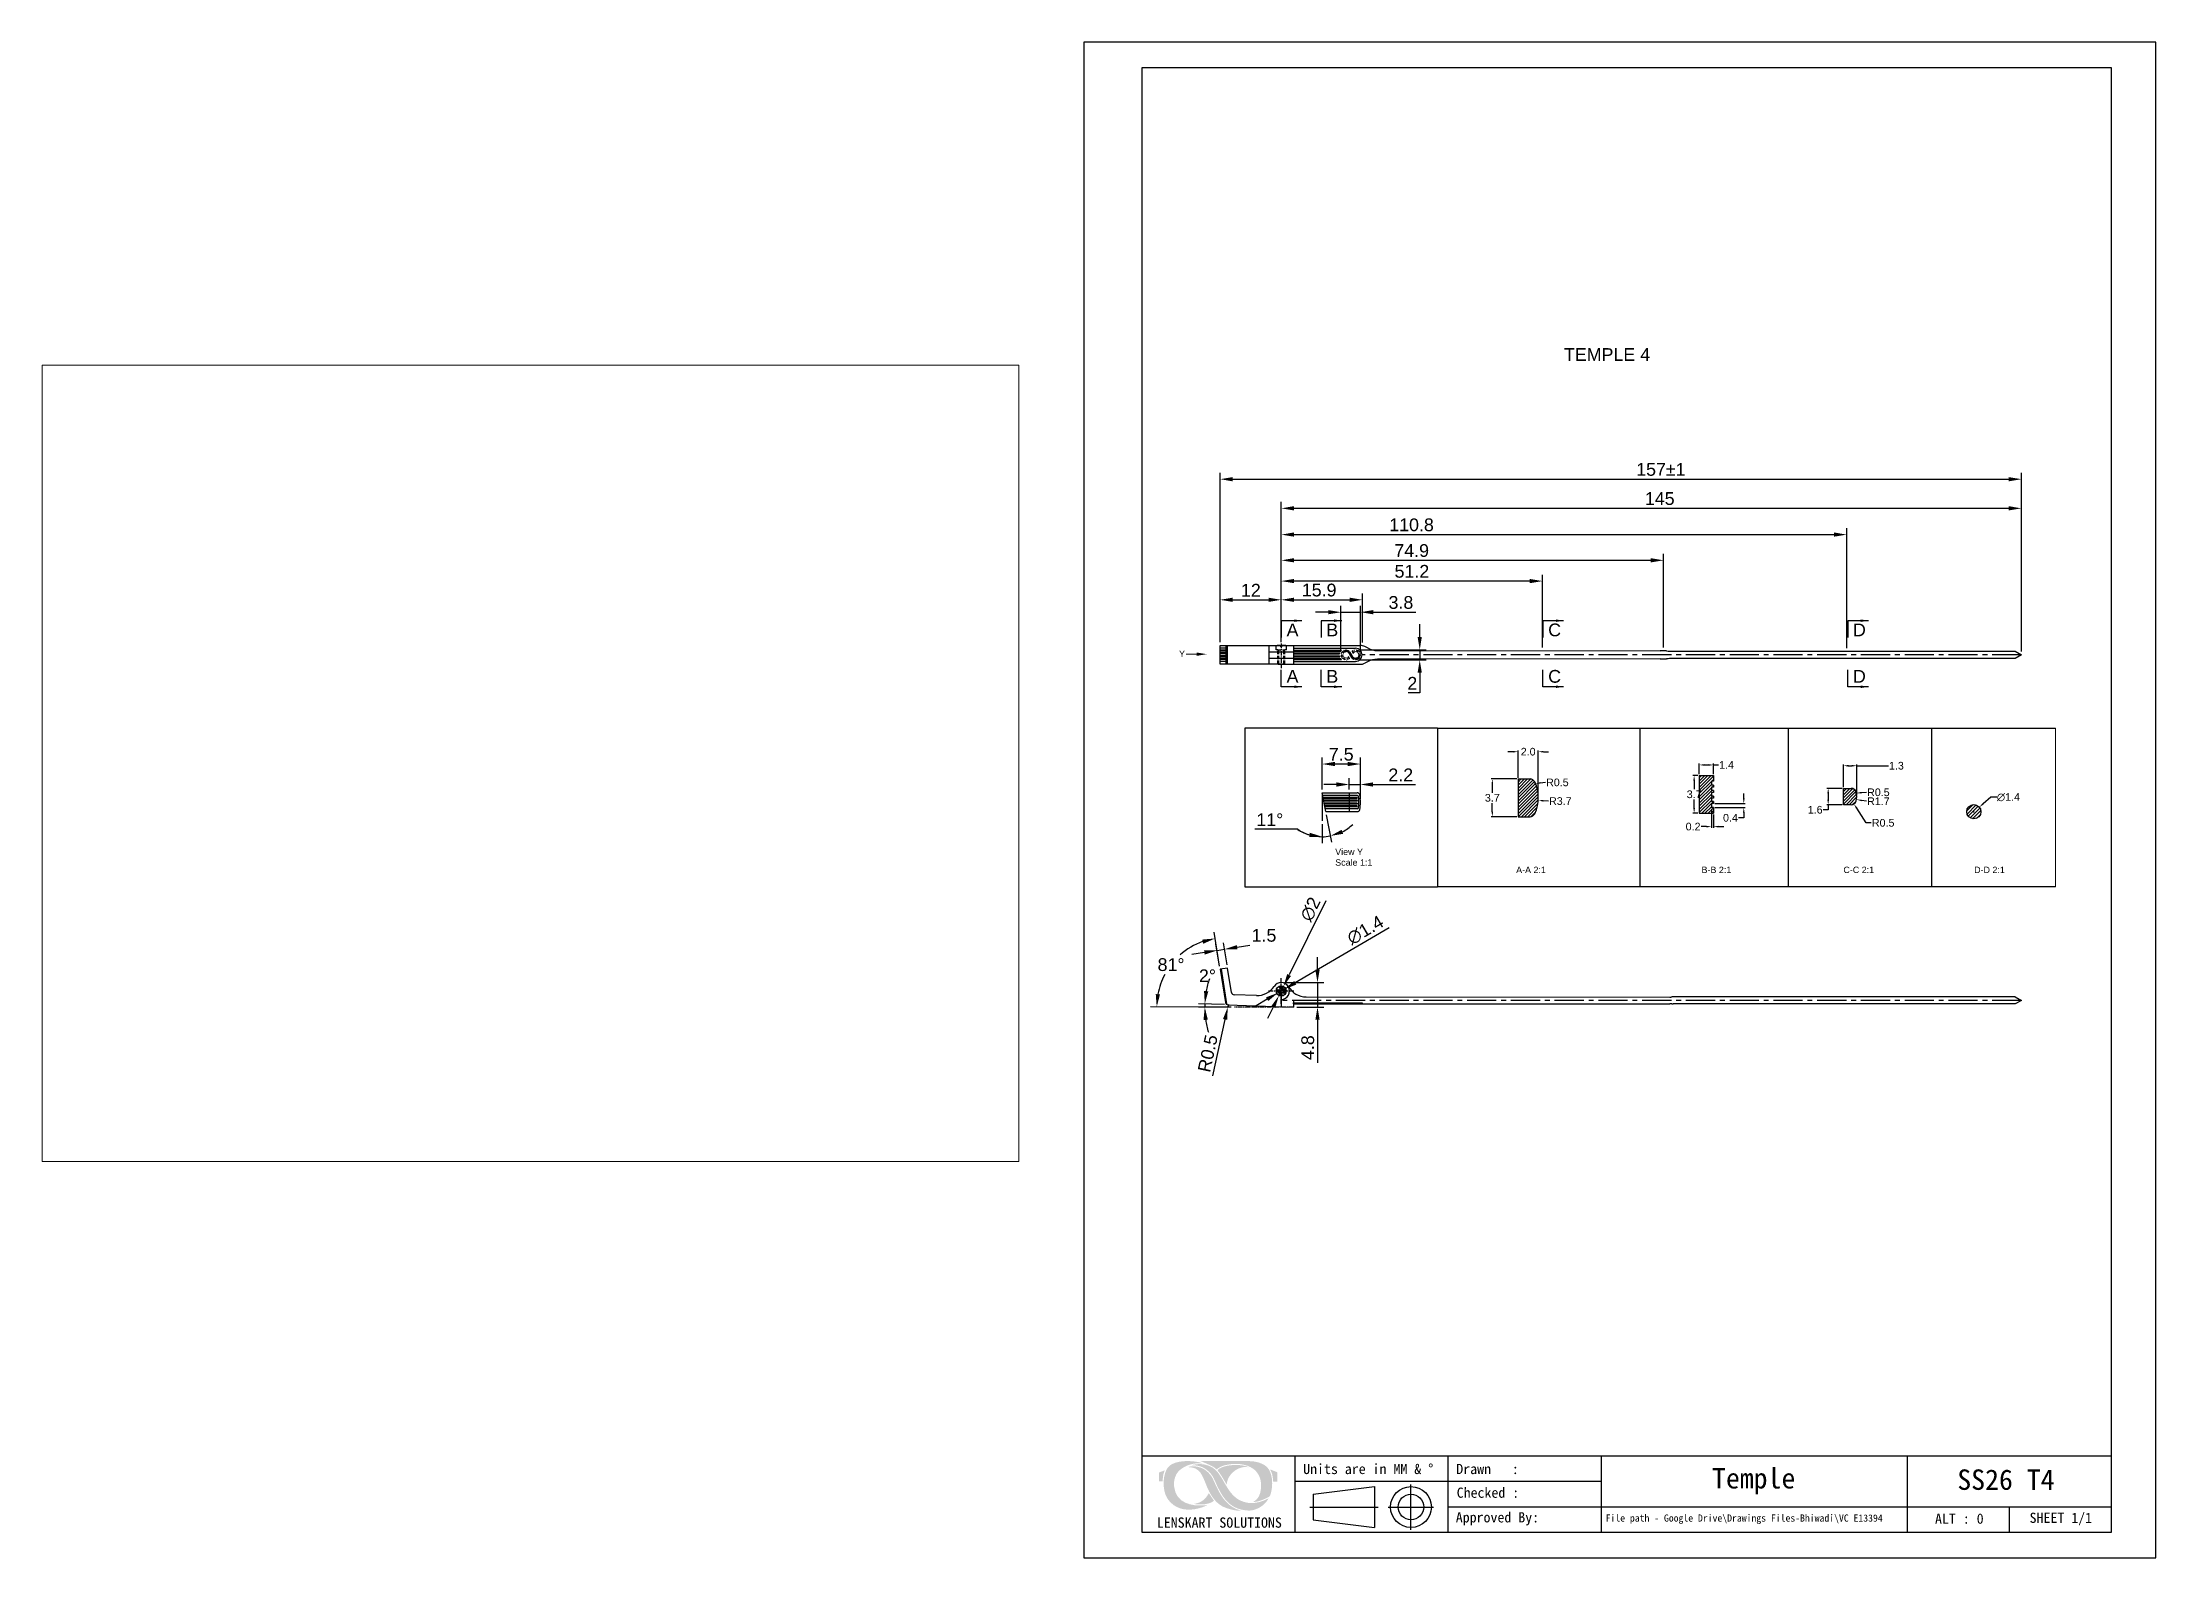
# Model space of a CAD drawing. Header units: millimetres. Extents: x 3454 to 3868, y 1319 to 1616.
import ezdxf

# ---------------------------------------------------------------- set-up
doc = ezdxf.new("R2010")
doc.units = ezdxf.units.MM
for name, pattern in [('CENTER2', [28.575, 19.05, -3.175, 3.175, -3.175]), ('HIDDEN', [9.525, 6.35, -3.175]), ('HIDDEN2', [0.1875, 0.125, -0.0625])]:
    doc.linetypes.add(name, pattern=pattern)
for name, color, linetype in [('Center Line', 2, 'CENTER2'), ('Dimension', 3, 'Continuous'), ('Hidden Line', 1, 'HIDDEN2'), ('图框-线条', 7, 'Continuous')]:
    doc.layers.add(name, color=color, linetype=linetype)
for name, color, linetype, lineweight in [('填充', 6, 'Continuous', 9), ('标注', 4, 'Continuous', 5), ('绘图层', 7, 'Continuous', 15)]:
    doc.layers.add(name, color=color, linetype=linetype, lineweight=lineweight)
doc.styles.get("Standard").update_dxf_attribs({"font": 'arial.ttf'})
doc.styles.add('宋体', font='SimSun.ttf')
doc.styles.add('样式 1', font='romant.shx')
doc.dimstyles.new('ISO-25', dxfattribs={"dimtxt": 2.5, "dimasz": 2.5, "dimexe": 1.25, "dimexo": 0.625, "dimtad": 1, "dimtxsty": 'Standard', "dimcen": 2.5, "dimadec": 0, "dimazin": 0, "dimtfac": 1, "dimtmove": 0, "dimatfit": 3, "dimfxl": 1, "dimarcsym": 0})
doc.dimstyles.new('ISO-25$0', dxfattribs={"dimtxt": 2.5, "dimasz": 2.5, "dimexe": 0.5, "dimexo": 1, "dimgap": 1, "dimtad": 0, "dimtih": 1, "dimtoh": 1, "dimdec": 1, "dimzin": 10, "dimdsep": 46, "dimlunit": 6, "dimtxsty": '样式 1', "dimcen": 0, "dimclrd": 256, "dimclre": 256, "dimclrt": 7, "dimazin": 0, "dimtfac": 1, "dimtdec": 1, "dimtofl": 0, "dimtmove": 0, "dimatfit": 0, "dimfxl": 1, "dimtolj": 1, "dimtzin": 10, "dimarcsym": 0})
doc.dimstyles.new('ISO-25$2', dxfattribs={"dimscale": 0, "dimtxt": 1.8, "dimasz": 1.5, "dimexe": 1, "dimexo": 1, "dimgap": 1, "dimtad": 0, "dimtih": 1, "dimtoh": 1, "dimrnd": 0.0005, "dimzin": 1, "dimdsep": 46, "dimtxsty": 'Standard', "dimcen": 0, "dimclrd": 256, "dimclre": 256, "dimclrt": 256, "dimadec": 0, "dimazin": 0, "dimtfac": 1, "dimtofl": 0, "dimtmove": 0, "dimatfit": 3, "dimfxl": 1, "dimtolj": 1, "dimtzin": 0, "dimlwe": 9, "dimarcsym": 0})
doc.dimstyles.get("Standard").update_dxf_attribs({"dimtxt": 0.18, "dimasz": 0.18, "dimexe": 0.18, "dimexo": 0.0625, "dimgap": 0.09, "dimtad": 0, "dimtih": 1, "dimtoh": 1, "dimdec": 4, "dimzin": 0, "dimdsep": 46, "dimtxsty": 'Standard', "dimcen": 0.09, "dimadec": 0, "dimazin": 0, "dimtfac": 1, "dimtdec": 4, "dimtofl": 0, "dimtmove": 0, "dimatfit": 3, "dimfxl": 1, "dimtolj": 1, "dimtzin": 0, "dimarcsym": 0})
doc.dimstyles.new('Standard$0', dxfattribs={"dimtxt": 2.3, "dimasz": 2, "dimexe": 1, "dimexo": 1, "dimgap": 1, "dimtad": 0, "dimtih": 1, "dimtoh": 1, "dimdec": 1, "dimzin": 0, "dimdsep": 46, "dimtxsty": 'Standard', "dimcen": 0, "dimclrd": 4, "dimclre": 4, "dimclrt": 4, "dimadec": 1, "dimazin": 0, "dimtfac": 1, "dimtdec": 1, "dimtofl": 0, "dimtmove": 0, "dimatfit": 0, "dimfxl": 1, "dimtolj": 1, "dimtzin": 0, "dimarcsym": 0})
doc.dimstyles.new('STANDARD$4', dxfattribs={"dimtxt": 2, "dimasz": 1.5, "dimexe": 0.5, "dimexo": 0.5, "dimgap": 0.5, "dimtad": 1, "dimtoh": 1, "dimdsep": 46, "dimtxsty": 'Standard', "dimcen": 0, "dimadec": 0, "dimazin": 0, "dimtfac": 1, "dimtofl": 0, "dimtmove": 0, "dimatfit": 3, "dimfxl": 1, "dimtolj": 1, "dimtzin": 0, "dimarcsym": 0})
doc.dimstyles.new('副本 ISO-25', dxfattribs={"dimtxt": 1.5, "dimasz": 1.5, "dimexe": 0.4, "dimexo": 0, "dimgap": 0.4, "dimtad": 1, "dimdsep": 46, "dimtxsty": 'Standard', "dimcen": 2, "dimadec": 0, "dimazin": 0, "dimtfac": 1, "dimtmove": 0, "dimatfit": 3, "dimfxl": 1, "dimarcsym": 0})
pattern_1 = [(45, (-6967.3133, 619.16925), (-0.309359217, 0.309359217), [])]

msp = doc.modelspace()

# ---------------------------------------------------------------- texts
at = {"color": 0, "lineweight": 13, "insert": (3752.47, 1556.36), "char_height": 2.5, "attachment_point": 1}
msp.add_mtext_dynamic_manual_height_columns('TEMPLE 4', width=28.6636, gutter_width=12.5, heights=[0], dxfattribs=at)
at = {"attachment_point": 1}
for s, insert, char_height, width in [('A', (3698.13, 1502.39), 2.5, 1.4245), ('B', (3705.92, 1502.39), 2.5, 1.4245), ('C', (3749.38, 1502.39), 2.5, 1.4245), ('D', (3809.09, 1502.39), 2.5, 1.4245), ('A', (3698.13, 1493.29), 2.5, 1.4245), ('B', (3705.92, 1493.29), 2.5, 1.4245), ('C', (3749.38, 1493.29), 2.5, 1.4245), ('D', (3809.09, 1493.29), 2.5, 1.4245), ('View Y\\PScale 1:1', (3707.66, 1458.27), 1.25, 8.4981), ('A-A 2:1', (3743.11, 1454.74), 1.25, 6.2737), ('B-B 2:1', (3779.43, 1454.74), 1.25, 6.2737), ('C-C 2:1', (3807.22, 1454.74), 1.25, 6.2737), ('D-D 2:1', (3832.83, 1454.74), 1.25, 6.2737)]:
    msp.add_mtext(s, dxfattribs=dict(at, insert=insert, char_height=char_height, width=width))
at = {"insert": (3677.06, 1497.09), "char_height": 1.25, "attachment_point": 1}
msp.add_mtext_dynamic_manual_height_columns('Y', width=2.4296, gutter_width=12.5, heights=[0], dxfattribs=at)
at = {"layer": '绘图层', "color": 7, "linetype": 'ByBlock', "lineweight": 9, "attachment_point": 5, "style": '宋体'}
for s, insert, char_height, width in [('\\pxql;{\\fNSimSun|b0|i0|c0|p49;Units are in MM & %%D}', (3716.65, 1336.69), 2, 30.5443), ('\\pxql;{\\fNSimSun|b0|i0|c0|p49;Drawn   : }', (3746.65, 1336.69), 2, 30.5443), ('{\\fNSimSun|b0|i0|c0|p49;Temple}', (3789.64, 1334.31), 4, 58.2869), ('{\\fNSimSun|b0|i0|c0|p49;SS26 T4}', (3839.06, 1334.58), 4, 58.2869), ('\\pxql;{\\fNSimSun|b0|i0|c0|p49;Checked : }', (3742.91, 1332.04), 2, 22.9015), ('{\\fSimSun|b0|i0|c134|p2;LENSKART SOLUTIONS}', (3684.96, 1326.18), 2, 58.9745), ('\\pxql;{\\fNSimSun|b0|i0|c0|p49;Approved By:}', (3742.73, 1326.94), 2, 22.9015), ('\\pxql;{\\fNSimSun|b0|i0|c0|p49;File path - Google Drive\\\\Drawings Files-Bhiwadi\\\\VC E13394}', (3805.58, 1326.86), 1.4, 89.89), ('{\\fNSimSun|b0|i0|c0|p49;ALT : 0}', (3829.93, 1326.96), 2, 17.2791), ('{\\fNSimSun|b0|i0|c0|p49;SHEET 1/1}', (3849.82, 1326.89), 2, 17.2791)]:
    msp.add_mtext(s, dxfattribs=dict(at, insert=insert, char_height=char_height, width=width))

# ---------------------------------------------------------------- blocks, each defined once
blk = doc.blocks.new('*D42')
at = {"layer": 'Defpoints', "color": 0, "transparency": 16777216}
for p in [(3842.09, 1524.97), (3697.09, 1498.1), (3842.09, 1496.25)]:
    blk.add_point(p, dxfattribs=at)
at = {"layer": 'Dimension', "color": 0, "lineweight": -2, "transparency": 16777216}
for p, q in [((3697.09, 1498.73), (3697.09, 1526.22)), ((3699.59, 1524.97), (3839.59, 1524.97)), ((3842.09, 1496.88), (3842.09, 1526.22))]:
    blk.add_line(p, q, dxfattribs=at)
at = {"layer": 'Dimension', "color": 0, "transparency": 16777216}
for points in [[(3699.59, 1525.39), (3699.59, 1524.55), (3697.09, 1524.97)], [(3839.59, 1525.39), (3839.59, 1524.55), (3842.09, 1524.97)]]:
    blk.add_solid(points, dxfattribs=at)
at = {"layer": 'Dimension', "color": 0, "transparency": 16777216, "insert": (3771.24, 1526.87), "char_height": 2.5, "attachment_point": 5}
blk.add_mtext('145', dxfattribs=at)
blk = doc.blocks.new('*D43')
at = {"layer": 'Defpoints', "color": 0, "transparency": 16777216}
for p in [(3713.01, 1507.04), (3697.09, 1498.1), (3713.01, 1498.05)]:
    blk.add_point(p, dxfattribs=at)
at = {"layer": 'Dimension', "color": 0, "lineweight": -2, "transparency": 16777216}
for p, q in [((3697.09, 1498.73), (3697.09, 1508.29)), ((3713.01, 1498.67), (3713.01, 1508.29)), ((3699.59, 1507.04), (3710.51, 1507.04))]:
    blk.add_line(p, q, dxfattribs=at)
at = {"layer": 'Dimension', "color": 0, "transparency": 16777216}
for points in [[(3699.59, 1507.46), (3699.59, 1506.63), (3697.09, 1507.04)], [(3710.51, 1507.46), (3710.51, 1506.63), (3713.01, 1507.04)]]:
    blk.add_solid(points, dxfattribs=at)
at = {"layer": 'Dimension', "color": 0, "transparency": 16777216, "insert": (3704.51, 1508.94), "char_height": 2.5, "attachment_point": 5}
blk.add_mtext('15.9', dxfattribs=at)
blk = doc.blocks.new('*D44')
at = {"layer": 'Defpoints', "color": 0, "transparency": 16777216}
for p in [(3678.27, 1438.23), (3685.09, 1434.64), (3686.29, 1427.24), (3686.29, 1427.24), (3699.49, 1427.23)]:
    blk.add_point(p, dxfattribs=at)
at = {"layer": 'Dimension', "color": 0, "lineweight": -2, "transparency": 16777216}
for p, q in [((3684.99, 1435.25), (3683.92, 1441.9)), ((3685.67, 1427.24), (3671.44, 1427.25))]:
    blk.add_line(p, q, dxfattribs=at)
for start, end in [(109.7531, 131.4944), (151.9951, 169.4189)]:
    blk.add_arc((3686.29, 1427.24), 13.61, start, end, dxfattribs=at)
at = {"layer": 'Dimension', "color": 0, "transparency": 16777216}
for points in [[(3681.59, 1440.45), (3681.8, 1439.64), (3684.12, 1440.67)], [(3673.33, 1429.7), (3672.5, 1429.77), (3672.69, 1427.25)]]:
    blk.add_solid(points, dxfattribs=at)
at = {"layer": 'Dimension', "color": 0, "transparency": 16777216, "insert": (3675.5, 1435.53), "char_height": 2.5, "attachment_point": 5}
blk.add_mtext('81°', dxfattribs=at)
blk = doc.blocks.new('*D45')
at = {"layer": 'Defpoints', "color": 0, "transparency": 16777216}
for p in [(3685.98, 1438.56), (3685.09, 1434.64), (3686.57, 1434.88)]:
    blk.add_point(p, dxfattribs=at)
at = {"layer": 'Dimension', "color": 0, "lineweight": -2, "transparency": 16777216}
for p, q in [((3682.03, 1437.92), (3679.56, 1437.52)), ((3684.99, 1435.25), (3684.3, 1439.56)), ((3684.5, 1438.32), (3685.98, 1438.56)), ((3686.47, 1435.49), (3685.78, 1439.8)), ((3688.44, 1438.96), (3690.91, 1439.36))]:
    blk.add_line(p, q, dxfattribs=at)
at = {"layer": 'Dimension', "color": 0, "transparency": 16777216}
for points in [[(3681.96, 1438.34), (3682.09, 1437.51), (3684.5, 1438.32)], [(3688.38, 1439.38), (3688.51, 1438.55), (3685.98, 1438.56)]]:
    blk.add_solid(points, dxfattribs=at)
at = {"layer": 'Dimension', "color": 0, "transparency": 16777216, "insert": (3693.7, 1441.27), "char_height": 2.5, "attachment_point": 5}
blk.add_mtext('1.5', dxfattribs=at)
blk = doc.blocks.new('*D46')
at = {"layer": 'Defpoints', "color": 0, "transparency": 16777216}
for p in [(3771.96, 1514.78), (3697.09, 1498.1), (3771.96, 1497.04)]:
    blk.add_point(p, dxfattribs=at)
at = {"layer": 'Dimension', "color": 0, "lineweight": -2, "transparency": 16777216}
for p, q in [((3697.09, 1498.73), (3697.09, 1516.03)), ((3771.96, 1497.67), (3771.96, 1516.03)), ((3699.59, 1514.78), (3769.46, 1514.78))]:
    blk.add_line(p, q, dxfattribs=at)
at = {"layer": 'Dimension', "color": 0, "transparency": 16777216}
for points in [[(3699.59, 1515.2), (3699.59, 1514.37), (3697.09, 1514.78)], [(3769.46, 1515.2), (3769.46, 1514.37), (3771.96, 1514.78)]]:
    blk.add_solid(points, dxfattribs=at)
at = {"layer": 'Dimension', "color": 0, "transparency": 16777216, "insert": (3722.64, 1516.68), "char_height": 2.5, "attachment_point": 5}
blk.add_mtext('74.9', dxfattribs=at)
blk = doc.blocks.new('*D47')
at = {"layer": 'Defpoints', "color": 0, "transparency": 16777216}
for p in [(3842.09, 1530.68), (3685.09, 1498.1), (3842.09, 1496.25)]:
    blk.add_point(p, dxfattribs=at)
at = {"layer": 'Dimension', "color": 0, "lineweight": -2, "transparency": 16777216}
for p, q in [((3685.09, 1498.73), (3685.09, 1531.93)), ((3687.59, 1530.68), (3839.59, 1530.68)), ((3842.09, 1496.88), (3842.09, 1531.93))]:
    blk.add_line(p, q, dxfattribs=at)
at = {"layer": 'Dimension', "color": 0, "transparency": 16777216}
for points in [[(3687.59, 1531.09), (3687.59, 1530.26), (3685.09, 1530.68)], [(3839.59, 1531.09), (3839.59, 1530.26), (3842.09, 1530.68)]]:
    blk.add_solid(points, dxfattribs=at)
at = {"layer": 'Dimension', "color": 0, "transparency": 16777216, "insert": (3771.46, 1532.58), "char_height": 2.5, "attachment_point": 5}
blk.add_mtext('157±1', dxfattribs=at)
blk = doc.blocks.new('DQD')
at = {"layer": '填充', "lineweight": 9, "ltscale": 0.3}
h = blk.add_hatch(dxfattribs=at)
h.set_pattern_fill('ANSI31', color=0, scale=0.05, style=0)
h.set_pattern_definition([(45, (1148.31069, -378.83552), (-0.1122532, 0.1122532), [])])
edge = h.paths.add_edge_path()
edge.add_arc((566.69, -359.49), 1.22, 326.8556, 355.0657, ccw=False)
edge.add_arc((566.59, -359.43), 1.34, 301.2123, 326.8558, ccw=False)
edge.add_arc((566.73, -359.67), 1.06, 274.2954, 301.1133, ccw=False)
edge.add_arc((566.69, -359.02), 1.7, 257.7465, 274.2958, ccw=False)
edge.add_arc((566.55, -359.65), 1.07, 222.0642, 257.672, ccw=False)
edge.add_arc((567.05, -359.2), 1.74, 211.4988, 222.064, ccw=False)
edge.add_line((565.57, -360.1), (565.56, -360.09))
edge.add_line((565.56, -360.09), (565.55, -360.07))
edge.add_arc((565.5, -360.1), 0.0612, 27.0647, 32.7908)
edge.add_arc((565.22, -360.28), 0.389, 32.7819, 33.6822)
edge.add_line((565.55, -360.06), (565.54, -360.06))
edge.add_line((565.54, -360.06), (565.54, -360.06))
edge.add_arc((399.54, -452.12), 189.82, 29.0129, 29.2444)
edge.add_arc((594.76, -343.46), 33.6, 207.9789, 208.2883, ccw=False)
edge.add_arc((563.53, -360.05), 1.75, 27.9787, 35.1296)
edge.add_arc((564.41, -359.42), 0.673, 34.7548, 79.6239)
edge.add_arc((564.38, -359.62), 0.869, 79.6253, 91.3278)
edge.add_arc((564.37, -359.43), 0.684, 91.2537, 130.8134)
edge.add_arc((564.48, -359.55), 0.843, 130.8133, 161.7494)
edge.add_arc((564.32, -359.5), 0.677, 161.7494, 200.593)
edge.add_arc((564.37, -359.48), 0.725, 200.5919, 250.1079)
edge.add_arc((564.38, -359.42), 0.784, 250.7316, 267.3209)
edge.add_arc((564.37, -359.64), 0.567, 267.3211, 306.2228)
edge.add_arc((564.25, -359.48), 0.772, 306.2233, 334.5335)
edge.add_arc((564.56, -359.62), 0.425, 334.2455, 338.2123)
edge.add_arc((564.73, -359.69), 0.245, 338.0572, 339.8659)
edge.add_line((564.96, -359.77), (564.96, -359.77))
edge.add_line((564.96, -359.77), (565.28, -360.35))
edge.add_arc((564.34, -359.44), 1.3, 269.4465, 315.7434, ccw=False)
edge.add_arc((564.34, -359.54), 1.2, 219.0311, 269.4465, ccw=False)
edge.add_arc((564.38, -359.53), 1.24, 168.2094, 218.4949, ccw=False)
edge.add_arc((564.46, -359.54), 1.32, 121.2067, 168.2095, ccw=False)
edge.add_arc((564.32, -359.32), 1.06, 94.2929, 121.1205, ccw=False)
edge.add_arc((564.37, -359.96), 1.7, 77.7464, 94.2924, ccw=False)
edge.add_arc((564.5, -359.34), 1.07, 42.0742, 77.6742, ccw=False)
edge.add_arc((564.01, -359.79), 1.73, 31.4908, 42.0738, ccw=False)
edge.add_arc((570.69, -355.76), 6.07, 210.9223, 211.243)
edge.add_arc((565.55, -358.89), 0.0552, 205.9092, 212.2901)
edge.add_arc((565.73, -358.78), 0.26, 212.3113, 213.6669)
edge.add_line((565.51, -358.92), (565.51, -358.92))
edge.add_line((565.51, -358.92), (565.51, -358.93))
edge.add_line((565.51, -358.93), (565.57, -359.03))
edge.add_line((565.57, -359.03), (565.61, -359.11))
edge.add_line((565.61, -359.11), (565.66, -359.19))
edge.add_arc((659.07, -307.26), 106.87, 209.0745, 209.3225)
edge.add_arc((563.18, -361.1), 3.1, 28.5558, 29.0962, ccw=False)
edge.add_arc((567.1, -358.97), 1.37, 208.5466, 209.6916)
edge.add_arc((588.52, -346.9), 25.95, 209.414, 210.0587)
edge.add_arc((566.56, -359.61), 0.584, 210.0584, 215.1338)
edge.add_arc((566.66, -359.55), 0.693, 214.7855, 294.3732)
edge.add_arc((566.59, -359.4), 0.86, 294.3731, 321.393)
edge.add_arc((566.71, -359.49), 0.703, 321.3927, 376.6129)
edge.add_arc((566.69, -359.5), 0.724, 16.613, 70.1029)
edge.add_arc((566.68, -359.55), 0.778, 70.7005, 87.7609)
edge.add_arc((566.69, -359.34), 0.567, 87.7607, 126.4636)
edge.add_arc((566.81, -359.51), 0.773, 126.4633, 154.5968)
edge.add_arc((566.5, -359.36), 0.426, 154.3103, 158.2724)
edge.add_arc((566.33, -359.3), 0.246, 158.1207, 159.9307)
edge.add_line((566.1, -359.21), (566.1, -359.21))
edge.add_line((566.1, -359.21), (565.78, -358.64))
edge.add_arc((566.71, -359.55), 1.3, 89.4474, 135.7452, ccw=False)
edge.add_arc((566.71, -359.45), 1.2, 39.0184, 89.4475, ccw=False)
edge.add_arc((566.7, -359.44), 1.22, -6.5827, 38.5074, ccw=False)
edge.add_arc((568.41, -359.64), 0.515, 173.4181, 175.134)
blk = doc.blocks.new('*D48')
at = {"layer": 'Defpoints', "color": 0, "transparency": 16777216}
for p in [(3697.09, 1507.04), (3685.09, 1498.1), (3697.09, 1498.1)]:
    blk.add_point(p, dxfattribs=at)
at = {"layer": 'Dimension', "color": 0, "lineweight": -2, "transparency": 16777216}
for p, q in [((3685.09, 1498.73), (3685.09, 1508.29)), ((3697.09, 1498.73), (3697.09, 1508.29)), ((3687.59, 1507.04), (3694.59, 1507.04))]:
    blk.add_line(p, q, dxfattribs=at)
at = {"layer": 'Dimension', "color": 0, "transparency": 16777216}
for points in [[(3687.59, 1507.46), (3687.59, 1506.63), (3685.09, 1507.04)], [(3694.59, 1507.46), (3694.59, 1506.63), (3697.09, 1507.04)]]:
    blk.add_solid(points, dxfattribs=at)
at = {"layer": 'Dimension', "color": 0, "transparency": 16777216, "insert": (3691.13, 1508.92), "char_height": 2.5, "attachment_point": 5}
blk.add_mtext('12', dxfattribs=at)
blk = doc.blocks.new('*D67')
at = {"layer": 'Defpoints', "color": 0, "transparency": 16777216}
for p in [(3696.63, 1429.48), (3697.52, 1431.28)]:
    blk.add_point(p, dxfattribs=at)
at = {"layer": 'Dimension', "color": 0, "lineweight": -2, "transparency": 16777216}
for p, q in [((3705.82, 1448.04), (3698.63, 1433.52)), ((3696.63, 1429.48), (3697.52, 1431.28)), ((3695.52, 1427.24), (3694.41, 1425))]:
    blk.add_line(p, q, dxfattribs=at)
at = {"layer": 'Dimension', "color": 0, "transparency": 16777216}
for points in [[(3698.25, 1433.7), (3699, 1433.33), (3697.52, 1431.28)], [(3695.15, 1427.43), (3695.89, 1427.06), (3696.63, 1429.48)]]:
    blk.add_solid(points, dxfattribs=at)
at = {"layer": 'Dimension', "color": 0, "transparency": 16777216, "insert": (3702.81, 1446.41), "char_height": 2.5, "attachment_point": 5, "rotation": 63.6537}
blk.add_mtext('∅2', dxfattribs=at)
blk = doc.blocks.new('*D68')
at = {"layer": 'Defpoints', "color": 0, "transparency": 16777216}
for p in [(3696.47, 1430.03), (3697.68, 1430.73)]:
    blk.add_point(p, dxfattribs=at)
at = {"layer": 'Dimension', "color": 0, "lineweight": -2, "transparency": 16777216}
for p, q in [((3718.23, 1442.74), (3699.84, 1431.99)), ((3694.31, 1428.77), (3692.15, 1427.5)), ((3696.47, 1430.03), (3697.68, 1430.73))]:
    blk.add_line(p, q, dxfattribs=at)
at = {"layer": 'Dimension', "color": 0, "transparency": 16777216}
for points in [[(3694.1, 1429.13), (3694.52, 1428.41), (3696.47, 1430.03)], [(3699.63, 1432.35), (3700.05, 1431.63), (3697.68, 1430.73)]]:
    blk.add_solid(points, dxfattribs=at)
at = {"layer": 'Dimension', "color": 0, "transparency": 16777216, "insert": (3713.56, 1442.3), "char_height": 2.5, "attachment_point": 5, "rotation": 30.2947}
blk.add_mtext('∅1.4', dxfattribs=at)
blk = doc.blocks.new('*D36')
at = {"layer": 'Defpoints', "color": 0, "transparency": 16777216}
for p in [(3686.61, 1427.25), (3686.72, 1427.74)]:
    blk.add_point(p, dxfattribs=at)
at = {"layer": 'Dimension', "color": 0, "lineweight": -2, "transparency": 16777216}
for p, q in [((3683.69, 1413.73), (3686.09, 1424.8)), ((3686.72, 1427.74), (3686.61, 1427.25))]:
    blk.add_line(p, q, dxfattribs=at)
at = {"layer": 'Dimension', "color": 0, "transparency": 16777216}
blk.add_solid([(3685.68, 1424.89), (3686.49, 1424.72), (3686.61, 1427.25)], dxfattribs=at)
at = {"layer": 'Dimension', "color": 0, "transparency": 16777216, "insert": (3682.7, 1418.14), "char_height": 2.5, "attachment_point": 5, "rotation": 77.8144}
blk.add_mtext('R0.5', dxfattribs=at)
blk = doc.blocks.new('*D49')
at = {"layer": 'Defpoints', "color": 0, "transparency": 16777216}
for p in [(3705.09, 1469.23), (3705.09, 1469.23), (3705.09, 1463.72), (3705.79, 1465.53), (3706.17, 1460.68)]:
    blk.add_point(p, dxfattribs=at)
at = {"layer": 'Dimension', "color": 0, "lineweight": -2, "transparency": 16777216}
for p, q in [((3700.31, 1462.06), (3691.89, 1462.06)), ((3705.09, 1463.09), (3705.09, 1459.36)), ((3705.91, 1464.92), (3706.93, 1459.53))]:
    blk.add_line(p, q, dxfattribs=at)
for start, end in [(236.2788, 270), (236.6458, 253.3229), (297.3902, 314.0674), (270, 280.7131)]:
    blk.add_arc((3705.09, 1469.23), 8.62, start, end, dxfattribs=at)
at = {"layer": 'Dimension', "color": 0, "transparency": 16777216}
for points in [[(3709.2, 1461.18), (3708.92, 1461.97), (3706.7, 1460.76)], [(3702.68, 1461.39), (3702.56, 1460.56), (3705.09, 1460.61)]]:
    blk.add_solid(points, dxfattribs=at)
at = {"layer": 'Dimension', "color": 0, "transparency": 16777216, "insert": (3694.85, 1463.94), "char_height": 2.5, "attachment_point": 5}
blk.add_mtext('11°', dxfattribs=at)
blk = doc.blocks.new('*D50')
at = {"layer": 'Defpoints', "color": 0, "transparency": 16777216}
for p in [(3712.59, 1470.85), (3710.41, 1469.23), (3712.59, 1467.38)]:
    blk.add_point(p, dxfattribs=at)
at = {"layer": 'Dimension', "color": 0, "lineweight": -2, "transparency": 16777216}
for p, q in [((3707.91, 1470.85), (3705.41, 1470.85)), ((3710.41, 1469.86), (3710.41, 1472.1)), ((3710.41, 1470.85), (3712.59, 1470.85)), ((3712.59, 1468.01), (3712.59, 1472.1)), ((3715.09, 1470.85), (3723.41, 1470.85))]:
    blk.add_line(p, q, dxfattribs=at)
at = {"layer": 'Dimension', "color": 0, "transparency": 16777216}
for points in [[(3707.91, 1471.27), (3707.91, 1470.43), (3710.41, 1470.85)], [(3715.09, 1471.27), (3715.09, 1470.43), (3712.59, 1470.85)]]:
    blk.add_solid(points, dxfattribs=at)
at = {"layer": 'Dimension', "color": 0, "transparency": 16777216, "insert": (3720.5, 1472.73), "char_height": 2.5, "attachment_point": 5}
blk.add_mtext('2.2', dxfattribs=at)
blk = doc.blocks.new('*D51')
at = {"layer": 'Defpoints', "color": 0, "transparency": 16777216}
for p in [(3682.1, 1427.43), (3686.63, 1427.69), (3687.93, 1427.23), (3699.49, 1427.23), (3699.49, 1427.23)]:
    blk.add_point(p, dxfattribs=at)
at = {"layer": 'Dimension', "color": 0, "lineweight": -2, "transparency": 16777216}
for p, q in [((3687.3, 1427.23), (3680.85, 1427.23)), ((3686, 1427.71), (3680.86, 1427.89))]:
    blk.add_line(p, q, dxfattribs=at)
for start, end in [(161.4762, 169.7183), (177.9605, 180), (188.2421, 196.4843)]:
    blk.add_arc((3699.49, 1427.23), 17.39, start, end, dxfattribs=at)
at = {"layer": 'Dimension', "color": 0, "transparency": 16777216}
for points in [[(3682.79, 1430.29), (3681.96, 1430.38), (3682.11, 1427.85)], [(3681.86, 1424.7), (3682.7, 1424.76), (3682.1, 1427.23)]]:
    blk.add_solid(points, dxfattribs=at)
at = {"layer": 'Dimension', "color": 0, "transparency": 16777216, "insert": (3682.63, 1433.36), "char_height": 2.5, "attachment_point": 5}
blk.add_mtext('2°', dxfattribs=at)
blk = doc.blocks.new('*D52')
at = {"layer": 'Defpoints', "color": 0, "transparency": 16777216}
for p in [(3747.45, 1477.27), (3743.48, 1471.93), (3747.45, 1468.23)]:
    blk.add_point(p, dxfattribs=at)
at = {"layer": 'Dimension', "color": 3, "lineweight": -2, "transparency": 16777216}
for p, q in [((3742.48, 1477.27), (3741.48, 1477.27)), ((3743.48, 1472.18), (3743.48, 1477.52)), ((3747.45, 1468.48), (3747.45, 1477.52)), ((3748.45, 1477.27), (3749.45, 1477.27))]:
    blk.add_line(p, q, dxfattribs=at)
at = {"layer": 'Dimension', "color": 3, "transparency": 16777216}
for points in [[(3742.48, 1477.44), (3742.48, 1477.11), (3743.48, 1477.27)], [(3748.45, 1477.44), (3748.45, 1477.11), (3747.45, 1477.27)]]:
    blk.add_solid(points, dxfattribs=at)
at = {"layer": 'Dimension', "transparency": 16777216, "insert": (3745.46, 1477.27), "char_height": 1.5, "attachment_point": 5}
blk.add_mtext('\\A1;2.0', dxfattribs=at)
blk = doc.blocks.new('*D53')
at = {"layer": 'Defpoints', "color": 0, "transparency": 16777216}
for p in [(3743.48, 1471.93), (3738.44, 1464.53), (3743.48, 1464.53)]:
    blk.add_point(p, dxfattribs=at)
at = {"layer": 'Dimension', "color": 3, "lineweight": -2, "transparency": 16777216}
for p, q in [((3743.23, 1471.93), (3738.19, 1471.93)), ((3738.44, 1470.93), (3738.44, 1469.24)), ((3738.44, 1465.53), (3738.44, 1467.21)), ((3743.23, 1464.53), (3738.19, 1464.53))]:
    blk.add_line(p, q, dxfattribs=at)
at = {"layer": 'Dimension', "color": 3, "transparency": 16777216}
for points in [[(3738.27, 1470.93), (3738.61, 1470.93), (3738.44, 1471.93)], [(3738.27, 1465.53), (3738.61, 1465.53), (3738.44, 1464.53)]]:
    blk.add_solid(points, dxfattribs=at)
at = {"layer": 'Dimension', "transparency": 16777216, "insert": (3738.44, 1468.23), "char_height": 1.5, "attachment_point": 5}
blk.add_mtext('\\A1;3.7', dxfattribs=at)
blk = doc.blocks.new('*D54')
at = {"layer": 'Defpoints', "color": 0, "transparency": 16777216}
for p in [(3740.02, 1468.23), (3747.43, 1467.72)]:
    blk.add_point(p, dxfattribs=at)
at = {"layer": 'Dimension', "color": 3, "lineweight": -2, "transparency": 16777216}
blk.add_line((3749.43, 1467.59), (3748.43, 1467.66), dxfattribs=at)
at = {"layer": 'Dimension', "color": 3, "transparency": 16777216}
blk.add_solid([(3748.44, 1467.82), (3748.42, 1467.49), (3747.43, 1467.72)], dxfattribs=at)
at = {"layer": 'Dimension', "transparency": 16777216, "insert": (3751.76, 1467.59), "char_height": 1.5, "attachment_point": 5}
blk.add_mtext('\\A1;R3.7', dxfattribs=at)
blk = doc.blocks.new('*D55')
at = {"layer": 'Defpoints', "color": 0, "transparency": 16777216}
for p in [(3697.12, 1432.03), (3699.49, 1427.23), (3704.19, 1427.23)]:
    blk.add_point(p, dxfattribs=at)
at = {"layer": 'Dimension', "color": 0, "lineweight": -2, "transparency": 16777216}
for p, q in [((3704.19, 1434.53), (3704.19, 1437.03)), ((3697.74, 1432.03), (3705.44, 1432.03)), ((3704.19, 1432.03), (3704.19, 1427.23)), ((3700.12, 1427.23), (3705.44, 1427.23)), ((3704.19, 1424.73), (3704.19, 1416.32))]:
    blk.add_line(p, q, dxfattribs=at)
at = {"layer": 'Dimension', "color": 0, "transparency": 16777216}
for points in [[(3703.77, 1434.53), (3704.61, 1434.53), (3704.19, 1432.03)], [(3703.77, 1424.73), (3704.61, 1424.73), (3704.19, 1427.23)]]:
    blk.add_solid(points, dxfattribs=at)
at = {"layer": 'Dimension', "color": 0, "transparency": 16777216, "insert": (3702.29, 1419.27), "char_height": 2.5, "attachment_point": 5, "rotation": 90}
blk.add_mtext('4.8', dxfattribs=at)
blk = doc.blocks.new('*D37')
at = {"layer": 'Defpoints', "color": 0, "transparency": 16777216}
for p in [(3705.09, 1474.86), (3705.09, 1469.23), (3712.59, 1467.38)]:
    blk.add_point(p, dxfattribs=at)
at = {"layer": 'Dimension', "color": 0, "lineweight": -2, "transparency": 16777216}
for p, q in [((3705.09, 1469.86), (3705.09, 1476.11)), ((3710.09, 1474.86), (3707.59, 1474.86)), ((3712.59, 1468.01), (3712.59, 1476.11))]:
    blk.add_line(p, q, dxfattribs=at)
at = {"layer": 'Dimension', "color": 0, "transparency": 16777216}
for points in [[(3707.59, 1475.28), (3707.59, 1474.44), (3705.09, 1474.86)], [(3710.09, 1475.28), (3710.09, 1474.44), (3712.59, 1474.86)]]:
    blk.add_solid(points, dxfattribs=at)
at = {"layer": 'Dimension', "color": 0, "transparency": 16777216, "insert": (3708.84, 1476.76), "char_height": 2.5, "attachment_point": 5}
blk.add_mtext('7.5', dxfattribs=at)
blk = doc.blocks.new('kjhkih')
at = {"layer": '标注', "color": 0, "lineweight": 13, "ltscale": 5}
blk.add_line((1566.04, 212.6), (1563.98, 212.6), dxfattribs=at)
blk.add_solid([(1566.04, 212.93), (1568.04, 212.6), (1566.04, 212.26)], dxfattribs=at)
blk = doc.blocks.new('*D56')
at = {"layer": 'Defpoints', "color": 0, "transparency": 16777216}
for p in [(3745.85, 1470.93), (3746.85, 1471.04)]:
    blk.add_point(p, dxfattribs=at)
at = {"layer": 'Dimension', "color": 3, "lineweight": -2, "transparency": 16777216}
blk.add_line((3748.84, 1471.25), (3747.84, 1471.14), dxfattribs=at)
blk.add_arc((3745.85, 1470.93), 1, 351.8602, 10.4957, dxfattribs=at)
at = {"layer": 'Dimension', "color": 3, "transparency": 16777216}
blk.add_solid([(3747.83, 1471.31), (3747.86, 1470.98), (3746.85, 1471.04)], dxfattribs=at)
at = {"layer": 'Dimension', "transparency": 16777216, "insert": (3751.18, 1471.25), "char_height": 1.5, "attachment_point": 5}
blk.add_mtext('\\A1;R0.5', dxfattribs=at)
blk = doc.blocks.new('*D57')
at = {"layer": 'Defpoints', "color": 0, "transparency": 16777216}
for p in [(3711.65, 1495.25), (3711.68, 1497.25), (3724.22, 1495.25)]:
    blk.add_point(p, dxfattribs=at)
at = {"layer": 'Dimension', "color": 0, "lineweight": -2, "transparency": 16777216}
for p, q in [((3724.22, 1499.75), (3724.22, 1502.25)), ((3712.27, 1495.25), (3725.47, 1495.25)), ((3712.3, 1497.25), (3725.47, 1497.25)), ((3724.22, 1497.25), (3724.22, 1495.25)), ((3724.22, 1492.75), (3724.22, 1488.8)), ((3724.22, 1488.8), (3721.94, 1488.8))]:
    blk.add_line(p, q, dxfattribs=at)
at = {"layer": 'Dimension', "color": 0, "transparency": 16777216}
for points in [[(3723.8, 1499.75), (3724.63, 1499.75), (3724.22, 1497.25)], [(3723.8, 1492.75), (3724.63, 1492.75), (3724.22, 1495.25)]]:
    blk.add_solid(points, dxfattribs=at)
at = {"layer": 'Dimension', "color": 0, "transparency": 16777216, "insert": (3722.76, 1490.68), "char_height": 2.5, "attachment_point": 5}
blk.add_mtext('2', dxfattribs=at)
blk = doc.blocks.new('*D58')
at = {"layer": 'Defpoints', "color": 0, "transparency": 16777216}
for p in [(3781.77, 1474.68), (3778.97, 1472.62), (3781.77, 1472.62)]:
    blk.add_point(p, dxfattribs=at)
at = {"layer": 'Dimension', "color": 3, "lineweight": -2, "transparency": 16777216}
for p, q in [((3778.97, 1472.87), (3778.97, 1474.93)), ((3779.97, 1474.68), (3780.77, 1474.68)), ((3781.77, 1472.87), (3781.77, 1474.93)), ((3781.77, 1474.68), (3782.77, 1474.68))]:
    blk.add_line(p, q, dxfattribs=at)
at = {"layer": 'Dimension', "color": 3, "transparency": 16777216}
for points in [[(3779.97, 1474.84), (3779.97, 1474.51), (3778.97, 1474.68)], [(3780.77, 1474.84), (3780.77, 1474.51), (3781.77, 1474.68)]]:
    blk.add_solid(points, dxfattribs=at)
at = {"layer": 'Dimension', "transparency": 16777216, "insert": (3784.32, 1474.68), "char_height": 1.5, "attachment_point": 5}
blk.add_mtext('\\A1;1.4', dxfattribs=at)
blk = doc.blocks.new('*D59')
at = {"layer": 'Defpoints', "color": 0, "transparency": 16777216}
for p in [(3781.37, 1466.31), (3781.37, 1462.59), (3781.77, 1465.22)]:
    blk.add_point(p, dxfattribs=at)
at = {"layer": 'Dimension', "color": 3, "lineweight": -2, "transparency": 16777216}
for p, q in [((3781.37, 1466.06), (3781.37, 1462.34)), ((3780.37, 1462.59), (3779.37, 1462.59)), ((3781.77, 1464.97), (3781.77, 1462.34)), ((3782.77, 1462.59), (3783.77, 1462.59))]:
    blk.add_line(p, q, dxfattribs=at)
at = {"layer": 'Dimension', "color": 3, "transparency": 16777216}
for points in [[(3780.37, 1462.75), (3780.37, 1462.42), (3781.37, 1462.59)], [(3782.77, 1462.75), (3782.77, 1462.42), (3781.77, 1462.59)]]:
    blk.add_solid(points, dxfattribs=at)
at = {"layer": 'Dimension', "transparency": 16777216, "insert": (3777.77, 1462.59), "char_height": 1.5, "attachment_point": 5}
blk.add_mtext('\\A1;0.2', dxfattribs=at)
blk = doc.blocks.new('*D60')
at = {"layer": 'Defpoints', "color": 0, "transparency": 16777216}
for p in [(3781.77, 1467.11), (3781.77, 1466.31), (3787.7, 1466.31)]:
    blk.add_point(p, dxfattribs=at)
at = {"layer": 'Dimension', "color": 3, "lineweight": -2, "transparency": 16777216}
for p, q in [((3782.02, 1467.11), (3787.95, 1467.11)), ((3782.02, 1466.31), (3787.95, 1466.31)), ((3787.7, 1468.11), (3787.7, 1469.11)), ((3787.7, 1464.31), (3786.7, 1464.31)), ((3787.7, 1465.31), (3787.7, 1464.31))]:
    blk.add_line(p, q, dxfattribs=at)
at = {"layer": 'Dimension', "color": 3, "transparency": 16777216}
for points in [[(3787.54, 1468.11), (3787.87, 1468.11), (3787.7, 1467.11)], [(3787.54, 1465.31), (3787.87, 1465.31), (3787.7, 1466.31)]]:
    blk.add_solid(points, dxfattribs=at)
at = {"layer": 'Dimension', "transparency": 16777216, "insert": (3785.09, 1464.31), "char_height": 1.5, "attachment_point": 5}
blk.add_mtext('\\A1;0.4', dxfattribs=at)
blk = doc.blocks.new('*D61')
at = {"layer": 'Defpoints', "color": 0, "transparency": 16777216}
for p in [(3778.97, 1472.62), (3777.98, 1465.22), (3778.97, 1465.22)]:
    blk.add_point(p, dxfattribs=at)
at = {"layer": 'Dimension', "color": 3, "lineweight": -2, "transparency": 16777216}
for p, q in [((3778.72, 1472.62), (3777.73, 1472.62)), ((3777.98, 1471.62), (3777.98, 1469.94)), ((3777.98, 1466.22), (3777.98, 1467.91)), ((3778.72, 1465.22), (3777.73, 1465.22))]:
    blk.add_line(p, q, dxfattribs=at)
at = {"layer": 'Dimension', "color": 3, "transparency": 16777216}
for points in [[(3777.81, 1471.62), (3778.14, 1471.62), (3777.98, 1472.62)], [(3777.81, 1466.22), (3778.14, 1466.22), (3777.98, 1465.22)]]:
    blk.add_solid(points, dxfattribs=at)
at = {"layer": 'Dimension', "transparency": 16777216, "insert": (3777.98, 1468.92), "char_height": 1.5, "attachment_point": 5}
blk.add_mtext('\\A1;3.7', dxfattribs=at)
blk = doc.blocks.new('*D62')
at = {"layer": 'Defpoints', "color": 0, "transparency": 16777216}
for p in [(3809.82, 1474.52), (3807.22, 1470.09), (3809.82, 1468.49)]:
    blk.add_point(p, dxfattribs=at)
at = {"layer": 'Dimension', "color": 3, "lineweight": -2, "transparency": 16777216}
for p, q in [((3807.22, 1470.34), (3807.22, 1474.77)), ((3808.22, 1474.52), (3808.82, 1474.52)), ((3809.82, 1468.74), (3809.82, 1474.77)), ((3809.82, 1474.52), (3816.06, 1474.52))]:
    blk.add_line(p, q, dxfattribs=at)
at = {"layer": 'Dimension', "color": 3, "transparency": 16777216}
for points in [[(3808.22, 1474.69), (3808.22, 1474.35), (3807.22, 1474.52)], [(3808.82, 1474.69), (3808.82, 1474.35), (3809.82, 1474.52)]]:
    blk.add_solid(points, dxfattribs=at)
at = {"layer": 'Dimension', "transparency": 16777216, "insert": (3817.6, 1474.52), "char_height": 1.5, "attachment_point": 5}
blk.add_mtext('\\A1;1.3', dxfattribs=at)
blk = doc.blocks.new('*D63')
at = {"layer": 'Defpoints', "color": 0, "transparency": 16777216}
for p in [(3807.22, 1470.09), (3804.24, 1466.89), (3807.22, 1466.89)]:
    blk.add_point(p, dxfattribs=at)
at = {"layer": 'Dimension', "color": 3, "lineweight": -2, "transparency": 16777216}
for p, q in [((3806.97, 1470.09), (3803.99, 1470.09)), ((3804.24, 1465.89), (3803.24, 1465.89)), ((3806.97, 1466.89), (3803.99, 1466.89)), ((3804.24, 1469.09), (3804.24, 1467.89)), ((3804.24, 1466.89), (3804.24, 1465.89))]:
    blk.add_line(p, q, dxfattribs=at)
at = {"layer": 'Dimension', "color": 3, "transparency": 16777216}
for points in [[(3804.07, 1469.09), (3804.41, 1469.09), (3804.24, 1470.09)], [(3804.07, 1467.89), (3804.41, 1467.89), (3804.24, 1466.89)]]:
    blk.add_solid(points, dxfattribs=at)
at = {"layer": 'Dimension', "transparency": 16777216, "insert": (3801.69, 1465.89), "char_height": 1.5, "attachment_point": 5}
blk.add_mtext('\\A1;1.6', dxfattribs=at)
blk = doc.blocks.new('*D38')
at = {"layer": 'Defpoints', "color": 0, "transparency": 16777216}
for p in [(3808.74, 1469.09), (3809.74, 1469.16)]:
    blk.add_point(p, dxfattribs=at)
at = {"layer": 'Dimension', "color": 3, "lineweight": -2, "transparency": 16777216}
blk.add_line((3811.73, 1469.31), (3810.74, 1469.23), dxfattribs=at)
blk.add_arc((3808.74, 1469.09), 1, 349.8351, 14.4775, dxfattribs=at)
at = {"layer": 'Dimension', "color": 3, "transparency": 16777216}
blk.add_solid([(3810.72, 1469.4), (3810.75, 1469.07), (3809.74, 1469.16)], dxfattribs=at)
at = {"layer": 'Dimension', "transparency": 16777216, "insert": (3814.07, 1469.31), "char_height": 1.5, "attachment_point": 5}
blk.add_mtext('\\A1;R0.5', dxfattribs=at)
blk = doc.blocks.new('*D39')
at = {"layer": 'Defpoints', "color": 0, "transparency": 16777216}
for p in [(3808.74, 1467.89), (3809.28, 1467.05)]:
    blk.add_point(p, dxfattribs=at)
at = {"layer": 'Dimension', "color": 3, "lineweight": -2, "transparency": 16777216}
for p, q in [((3811.67, 1463.33), (3809.82, 1466.21)), ((3812.67, 1463.33), (3811.67, 1463.33))]:
    blk.add_line(p, q, dxfattribs=at)
at = {"layer": 'Dimension', "color": 3, "transparency": 16777216}
blk.add_solid([(3809.96, 1466.3), (3809.68, 1466.12), (3809.28, 1467.05)], dxfattribs=at)
at = {"layer": 'Dimension', "transparency": 16777216, "insert": (3815.01, 1463.33), "char_height": 1.5, "attachment_point": 5}
blk.add_mtext('\\A1;R0.5', dxfattribs=at)
blk = doc.blocks.new('*D40')
at = {"layer": 'Defpoints', "color": 0, "transparency": 16777216}
for p in [(3697.09, 1510.71), (3697.09, 1498.1), (3748.27, 1497.08)]:
    blk.add_point(p, dxfattribs=at)
at = {"layer": 'Dimension', "color": 0, "lineweight": -2, "transparency": 16777216}
for p, q in [((3697.09, 1498.73), (3697.09, 1511.96)), ((3748.27, 1497.71), (3748.27, 1511.96)), ((3745.77, 1510.71), (3699.59, 1510.71))]:
    blk.add_line(p, q, dxfattribs=at)
at = {"layer": 'Dimension', "color": 0, "transparency": 16777216}
for points in [[(3699.59, 1511.13), (3699.59, 1510.3), (3697.09, 1510.71)], [(3745.77, 1511.13), (3745.77, 1510.3), (3748.27, 1510.71)]]:
    blk.add_solid(points, dxfattribs=at)
at = {"layer": 'Dimension', "color": 0, "transparency": 16777216, "insert": (3722.68, 1512.61), "char_height": 2.5, "attachment_point": 5}
blk.add_mtext('51.2', dxfattribs=at)
blk = doc.blocks.new('*D41')
at = {"layer": 'Defpoints', "color": 0, "transparency": 16777216}
for p in [(3807.87, 1519.82), (3697.09, 1498.1), (3807.87, 1496.95)]:
    blk.add_point(p, dxfattribs=at)
at = {"layer": 'Dimension', "color": 0, "lineweight": -2, "transparency": 16777216}
for p, q in [((3697.09, 1498.73), (3697.09, 1521.07)), ((3699.59, 1519.82), (3805.37, 1519.82)), ((3807.87, 1497.58), (3807.87, 1521.07))]:
    blk.add_line(p, q, dxfattribs=at)
at = {"layer": 'Dimension', "color": 0, "transparency": 16777216}
for points in [[(3699.59, 1520.24), (3699.59, 1519.41), (3697.09, 1519.82)], [(3805.37, 1520.24), (3805.37, 1519.41), (3807.87, 1519.82)]]:
    blk.add_solid(points, dxfattribs=at)
at = {"layer": 'Dimension', "color": 0, "transparency": 16777216, "insert": (3722.61, 1521.72), "char_height": 2.5, "attachment_point": 5}
blk.add_mtext('110.8', dxfattribs=at)
blk = doc.blocks.new('*D64')
at = {"layer": 'Defpoints', "color": 0, "transparency": 16777216}
for p in [(3833.84, 1466.41), (3831.7, 1464.6)]:
    blk.add_point(p, dxfattribs=at)
at = {"layer": 'Dimension', "color": 0, "lineweight": -2, "transparency": 16777216}
for p, q in [((3836.12, 1468.35), (3834.6, 1467.06)), ((3837.28, 1468.35), (3836.12, 1468.35)), ((3832.68, 1465.51), (3832.86, 1465.51)), ((3832.77, 1465.42), (3832.77, 1465.6))]:
    blk.add_line(p, q, dxfattribs=at)
at = {"layer": 'Dimension', "color": 0, "transparency": 16777216}
blk.add_solid([(3834.49, 1467.19), (3834.71, 1466.93), (3833.84, 1466.41)], dxfattribs=at)
at = {"layer": 'Dimension', "color": 0, "transparency": 16777216, "insert": (3839.55, 1468.35), "char_height": 1.5, "attachment_point": 5}
blk.add_mtext('\\A1;∅1.4', dxfattribs=at)
blk = doc.blocks.new('*D65')
at = {"layer": 'Defpoints', "color": 0, "transparency": 16777216}
for p in [(3712.63, 1504.61), (3708.79, 1496.22), (3712.63, 1496.3)]:
    blk.add_point(p, dxfattribs=at)
at = {"layer": 'Dimension', "color": 0, "lineweight": -2, "transparency": 16777216}
for p, q in [((3706.29, 1504.61), (3703.79, 1504.61)), ((3708.79, 1496.84), (3708.79, 1505.86)), ((3708.79, 1504.61), (3712.63, 1504.61)), ((3712.63, 1496.93), (3712.63, 1505.86)), ((3715.13, 1504.61), (3723.44, 1504.61))]:
    blk.add_line(p, q, dxfattribs=at)
at = {"layer": 'Dimension', "color": 0, "transparency": 16777216}
for points in [[(3706.29, 1505.03), (3706.29, 1504.2), (3708.79, 1504.61)], [(3715.13, 1505.03), (3715.13, 1504.2), (3712.63, 1504.61)]]:
    blk.add_solid(points, dxfattribs=at)
at = {"layer": 'Dimension', "color": 0, "transparency": 16777216, "insert": (3720.53, 1506.51), "char_height": 2.5, "attachment_point": 5}
blk.add_mtext('3.8', dxfattribs=at)
blk = doc.blocks.new('*D66')
at = {"layer": 'Defpoints', "color": 0, "transparency": 16777216}
for p in [(3806.42, 1468.49), (3809.77, 1467.91)]:
    blk.add_point(p, dxfattribs=at)
at = {"layer": 'Dimension', "color": 3, "lineweight": -2, "transparency": 16777216}
blk.add_line((3811.74, 1467.57), (3810.75, 1467.74), dxfattribs=at)
at = {"layer": 'Dimension', "color": 3, "transparency": 16777216}
blk.add_solid([(3810.78, 1467.9), (3810.72, 1467.57), (3809.77, 1467.91)], dxfattribs=at)
at = {"layer": 'Dimension', "transparency": 16777216, "insert": (3814.07, 1467.57), "char_height": 1.5, "attachment_point": 5}
blk.add_mtext('\\A1;R1.7', dxfattribs=at)

# ---------------------------------------------------------------- dimensions: what is measured, and where the dimension line sits
at = {"layer": 'Dimension'}
for base, p1, p2, dimstyle, override, picture, middle in [((3842.09, 1530.68), (3685.09, 1498.1), (3842.09, 1496.25), 'ISO-25$0', {"dimexe": 1.25, "dimexo": 0.625, "dimgap": 0.625, "dimtad": 1, "dimdec": 0, "dimzin": 8, "dimlunit": 2, "dimpost": '<>', "dimtxsty": 'Standard', "dimcen": 2.5, "dimclrd": 0, "dimclre": 0, "dimclrt": 0, "dimadec": 0, "dimtol": 1, "dimtp": 1, "dimtm": 1, "dimtdec": 2, "dimtofl": 1, "dimatfit": 3, "dimtolj": 0, "dimtzin": 8}, '*D47', (3771.46, 1530.68)), ((3842.09, 1524.97), (3697.09, 1498.1), (3842.09, 1496.25), 'ISO-25$0', {"dimexe": 1.25, "dimexo": 0.625, "dimgap": 0.625, "dimtad": 1, "dimzin": 8, "dimlunit": 2, "dimpost": '<>', "dimtxsty": 'Standard', "dimcen": 2.5, "dimclrd": 0, "dimclre": 0, "dimclrt": 0, "dimadec": 0, "dimtdec": 2, "dimtofl": 1, "dimatfit": 3, "dimtolj": 0, "dimtzin": 8}, '*D42', (3771.24, 1524.97)), ((3807.87, 1519.82), (3697.09, 1498.1), (3807.87, 1496.95), 'ISO-25$0', {"dimexe": 1.25, "dimexo": 0.625, "dimgap": 0.625, "dimtad": 1, "dimzin": 8, "dimlunit": 2, "dimpost": '<>', "dimtxsty": 'Standard', "dimcen": 2.5, "dimclrd": 0, "dimclre": 0, "dimclrt": 0, "dimadec": 0, "dimtdec": 2, "dimtofl": 1, "dimatfit": 3, "dimtolj": 0, "dimtzin": 8}, '*D41', (3722.61, 1519.82)), ((3771.96, 1514.78), (3697.09, 1498.1), (3771.96, 1497.04), 'ISO-25$0', {"dimexe": 1.25, "dimexo": 0.625, "dimgap": 0.625, "dimtad": 1, "dimzin": 8, "dimlunit": 2, "dimpost": '<>', "dimtxsty": 'Standard', "dimcen": 2.5, "dimclrd": 0, "dimclre": 0, "dimclrt": 0, "dimadec": 0, "dimtdec": 2, "dimtofl": 1, "dimatfit": 3, "dimtolj": 0, "dimtzin": 8}, '*D46', (3722.64, 1514.78)), ((3697.09, 1507.04), (3685.09, 1498.1), (3697.09, 1498.1), 'ISO-25$0', {"dimexe": 1.25, "dimexo": 0.625, "dimgap": 0.625, "dimtad": 1, "dimzin": 8, "dimlunit": 2, "dimpost": '<>', "dimtxsty": 'Standard', "dimcen": 2.5, "dimclrd": 0, "dimclre": 0, "dimclrt": 0, "dimadec": 0, "dimtdec": 2, "dimtofl": 1, "dimatfit": 3, "dimtolj": 0, "dimtzin": 8}, '*D48', (3691.13, 1507.04)), ((3713.01, 1507.04), (3697.09, 1498.1), (3713.01, 1498.05), 'ISO-25$0', {"dimexe": 1.25, "dimexo": 0.625, "dimgap": 0.625, "dimtad": 1, "dimzin": 8, "dimlunit": 2, "dimpost": '<>', "dimtxsty": 'Standard', "dimcen": 2.5, "dimclrd": 0, "dimclre": 0, "dimclrt": 0, "dimadec": 0, "dimtdec": 2, "dimtofl": 1, "dimatfit": 3, "dimtolj": 0, "dimtzin": 8}, '*D43', (3704.51, 1507.04)), ((3712.63, 1504.61), (3708.79, 1496.22), (3712.63, 1496.3), 'ISO-25$0', {"dimexe": 1.25, "dimexo": 0.625, "dimgap": 0.625, "dimtad": 1, "dimzin": 8, "dimlunit": 2, "dimpost": '<>', "dimtxsty": 'Standard', "dimcen": 2.5, "dimclrd": 0, "dimclre": 0, "dimclrt": 0, "dimadec": 0, "dimtdec": 2, "dimtofl": 1, "dimatfit": 3, "dimtolj": 0, "dimtzin": 8}, '*D65', (3720.53, 1504.61)), ((3809.82, 1474.52), (3807.22, 1470.09), (3809.82, 1468.49), 'Standard$0', {"dimtxt": 1.5, "dimasz": 1, "dimexe": 0.25, "dimexo": 0.25, "dimgap": 0.25, "dimlfac": 0.5, "dimclrd": 3, "dimclre": 3, "dimclrt": 256, "dimadec": 0, "dimtdec": 2, "dimatfit": 3}, '*D62', (3817.6, 1474.52))]:
    dim = msp.add_linear_dim(base=base, p1=p1, p2=p2, dimstyle=dimstyle, override=override, dxfattribs=at)
    dim.commit()
    dim.dimension.update_dxf_attribs({"geometry": picture, "text_midpoint": middle, "dimtype": 160})
for base, p1, p2, dimstyle, override, picture, middle in [((3697.09, 1510.71), (3748.27, 1497.08), (3697.09, 1498.1), 'ISO-25$0', {"dimexe": 1.25, "dimexo": 0.625, "dimgap": 0.625, "dimtad": 1, "dimzin": 8, "dimlunit": 2, "dimpost": '<>', "dimtxsty": 'Standard', "dimcen": 2.5, "dimclrd": 0, "dimclre": 0, "dimclrt": 0, "dimadec": 0, "dimtdec": 2, "dimtofl": 1, "dimatfit": 3, "dimtolj": 0, "dimtzin": 8}, '*D40', (3722.68, 1512.61)), ((3747.45, 1477.27), (3743.48, 1471.93), (3747.45, 1468.23), 'Standard$0', {"dimtxt": 1.5, "dimasz": 1, "dimexe": 0.25, "dimexo": 0.25, "dimgap": 0.25, "dimlfac": 0.5, "dimclrd": 3, "dimclre": 3, "dimclrt": 256, "dimadec": 0, "dimtdec": 2, "dimatfit": 3}, '*D52', (3745.46, 1477.27)), ((3781.77, 1474.68), (3778.97, 1472.62), (3781.77, 1472.62), 'Standard$0', {"dimtxt": 1.5, "dimasz": 1, "dimexe": 0.25, "dimexo": 0.25, "dimgap": 0.25, "dimlfac": 0.5, "dimclrd": 3, "dimclre": 3, "dimclrt": 256, "dimadec": 0, "dimtdec": 2, "dimatfit": 3}, '*D58', (3784.32, 1474.68)), ((3781.37, 1462.59), (3781.77, 1465.22), (3781.37, 1466.31), 'Standard$0', {"dimtxt": 1.5, "dimasz": 1, "dimexe": 0.25, "dimexo": 0.25, "dimgap": 0.25, "dimlfac": 0.5, "dimclrd": 3, "dimclre": 3, "dimclrt": 256, "dimadec": 0, "dimtdec": 2, "dimatfit": 3}, '*D59', (3777.77, 1462.59))]:
    dim = msp.add_linear_dim(base=base, p1=p1, p2=p2, dimstyle=dimstyle, override=override, dxfattribs=at)
    dim.commit()
    dim.dimension.update_dxf_attribs({"geometry": picture, "text_midpoint": middle})
for base, p1, p2, angle, picture, middle in [((3724.22, 1495.25), (3711.68, 1497.25), (3711.65, 1495.25), 90, '*D57', (3722.76, 1488.8)), ((3712.59, 1470.85), (3710.41, 1469.23), (3712.59, 1467.38), 180, '*D50', (3720.5, 1470.85))]:
    dim = msp.add_linear_dim(base=base, p1=p1, p2=p2, angle=angle, dimstyle='ISO-25$0', override={"dimexe": 1.25, "dimexo": 0.625, "dimgap": 0.625, "dimtad": 1, "dimzin": 8, "dimlunit": 2, "dimpost": '<>', "dimtxsty": 'Standard', "dimcen": 2.5, "dimclrd": 0, "dimclre": 0, "dimclrt": 0, "dimadec": 0, "dimtdec": 2, "dimtofl": 1, "dimatfit": 3, "dimtolj": 0, "dimtzin": 8}, dxfattribs=at)
    dim.commit()
    dim.dimension.update_dxf_attribs({"geometry": picture, "text_midpoint": middle, "dimtype": 160})
for base, p1, p2, angle, dimstyle, override, picture, middle in [((3705.09, 1474.86), (3712.59, 1467.38), (3705.09, 1469.23), 180, 'ISO-25$0', {"dimexe": 1.25, "dimexo": 0.625, "dimgap": 0.625, "dimtad": 1, "dimzin": 8, "dimlunit": 2, "dimpost": '<>', "dimtxsty": 'Standard', "dimcen": 2.5, "dimclrd": 0, "dimclre": 0, "dimclrt": 0, "dimadec": 0, "dimtdec": 2, "dimtofl": 1, "dimatfit": 3, "dimtolj": 0, "dimtzin": 8}, '*D37', (3708.84, 1476.76)), ((3738.44, 1464.53), (3743.48, 1471.93), (3743.48, 1464.53), 90, 'Standard$0', {"dimtxt": 1.5, "dimasz": 1, "dimexe": 0.25, "dimexo": 0.25, "dimgap": 0.25, "dimlfac": 0.5, "dimclrd": 3, "dimclre": 3, "dimclrt": 256, "dimadec": 0, "dimtdec": 2, "dimatfit": 3}, '*D53', (3738.44, 1468.23)), ((3777.98, 1465.22), (3778.97, 1472.62), (3778.97, 1465.22), 90, 'Standard$0', {"dimtxt": 1.5, "dimasz": 1, "dimexe": 0.25, "dimexo": 0.25, "dimgap": 0.25, "dimlfac": 0.5, "dimclrd": 3, "dimclre": 3, "dimclrt": 256, "dimadec": 0, "dimtdec": 2, "dimatfit": 3}, '*D61', (3777.98, 1468.92)), ((3804.24, 1466.89), (3807.22, 1470.09), (3807.22, 1466.89), 90, 'Standard$0', {"dimtxt": 1.5, "dimasz": 1, "dimexe": 0.25, "dimexo": 0.25, "dimgap": 0.25, "dimlfac": 0.5, "dimclrd": 3, "dimclre": 3, "dimclrt": 256, "dimadec": 0, "dimtdec": 2, "dimatfit": 3}, '*D63', (3801.69, 1465.89)), ((3787.7, 1466.31), (3781.77, 1467.11), (3781.77, 1466.31), 90, 'Standard$0', {"dimtxt": 1.5, "dimasz": 1, "dimexe": 0.25, "dimexo": 0.25, "dimgap": 0.25, "dimlfac": 0.5, "dimclrd": 3, "dimclre": 3, "dimclrt": 256, "dimadec": 0, "dimtdec": 2, "dimatfit": 3}, '*D60', (3785.09, 1464.31)), ((3704.19, 1427.23), (3697.12, 1432.03), (3699.49, 1427.23), 90, 'ISO-25$0', {"dimexe": 1.25, "dimexo": 0.625, "dimgap": 0.625, "dimtad": 1, "dimtih": 0, "dimtoh": 0, "dimzin": 8, "dimlunit": 2, "dimtxsty": 'Standard', "dimcen": 2.5, "dimclrd": 0, "dimclre": 0, "dimclrt": 0, "dimadec": 0, "dimtp": 0.2, "dimtm": 0.2, "dimtdec": 2, "dimtofl": 1, "dimatfit": 3, "dimtolj": 0, "dimtzin": 8}, '*D55', (3702.29, 1419.27))]:
    dim = msp.add_linear_dim(base=base, p1=p1, p2=p2, angle=angle, dimstyle=dimstyle, override=override, dxfattribs=at)
    dim.commit()
    dim.dimension.update_dxf_attribs({"geometry": picture, "text_midpoint": middle})
for center, mpoint, picture, middle in [((3745.85, 1470.93), (3746.85, 1471.04), '*D56', (3751.18, 1471.25)), ((3808.74, 1469.09), (3809.74, 1469.16), '*D38', (3814.07, 1469.31)), ((3740.02, 1468.23), (3747.43, 1467.72), '*D54', (3751.76, 1467.59)), ((3806.42, 1468.49), (3809.77, 1467.91), '*D66', (3814.07, 1467.57))]:
    dim = msp.add_radius_dim(center=center, mpoint=mpoint, dimstyle='STANDARD$4', override={"dimtxt": 1.5, "dimasz": 1, "dimexe": 0.25, "dimexo": 0.25, "dimgap": 0.25, "dimtad": 0, "dimtih": 1, "dimdec": 1, "dimlfac": 0.5, "dimzin": 0, "dimclrd": 3, "dimclre": 3, "dimclrt": 256}, dxfattribs=at)
    dim.commit()
    dim.dimension.update_dxf_attribs({"geometry": picture, "text_midpoint": middle})
dim = msp.add_angular_dim_2l(base=(3706.17, 1460.68), line1=((3705.09, 1469.23), (3705.09, 1463.72)), line2=((3705.79, 1465.53), (3705.09, 1469.23)), dimstyle='ISO-25$2', override={"dimscale": 1, "dimtxt": 2.5, "dimasz": 2.5, "dimexe": 1.25, "dimexo": 0.625, "dimgap": 0.625, "dimtad": 1, "dimdec": 1, "dimrnd": 0, "dimzin": 8, "dimpost": '<>', "dimcen": 2.5, "dimclrd": 0, "dimclre": 0, "dimclrt": 0, "dimtofl": 1, "dimtolj": 0, "dimtzin": 8, "dimlwe": 65534}, dxfattribs=at)
dim.commit()
dim.dimension.update_dxf_attribs({"geometry": '*D49', "text_midpoint": (3694.85, 1463.94)})
for center, mpoint, dimstyle, override, picture, middle in [((3808.74, 1467.89), (3809.28, 1467.05), 'STANDARD$4', {"dimtxt": 1.5, "dimasz": 1, "dimexe": 0.25, "dimexo": 0.25, "dimgap": 0.25, "dimtad": 0, "dimtih": 1, "dimdec": 1, "dimlfac": 0.5, "dimzin": 0, "dimclrd": 3, "dimclre": 3, "dimclrt": 256}, '*D39', (3815.01, 1463.33)), ((3686.72, 1427.74), (3686.61, 1427.25), 'ISO-25', {"dimdec": 1, "dimdsep": 46, "dimtp": 0.2, "dimtm": 0.2}, '*D36', (3684.56, 1417.74))]:
    dim = msp.add_radius_dim(center=center, mpoint=mpoint, dimstyle=dimstyle, override=override, dxfattribs=at)
    dim.commit()
    dim.dimension.update_dxf_attribs({"geometry": picture, "text_midpoint": middle, "dimtype": 164})
for p1, p2, dimstyle, override, picture, middle in [((3831.7, 1464.6), (3833.84, 1466.41), 'Standard', {"dimtxt": 1.5, "dimasz": 1, "dimtad": 0, "dimtih": 1, "dimtoh": 1, "dimdec": 1, "dimlfac": 0.5, "dimadec": 0}, '*D64', (3839.55, 1468.35)), ((3696.63, 1429.48), (3697.52, 1431.28), 'ISO-25', {"dimdec": 1, "dimdsep": 46, "dimtp": 0.2, "dimtm": 0.2}, '*D67', (3704.58, 1445.53)), ((3696.47, 1430.03), (3697.68, 1430.73), 'ISO-25', {"dimdec": 1, "dimdsep": 46, "dimtp": 0.2, "dimtm": 0.2}, '*D68', (3714.56, 1440.59))]:
    dim = msp.add_diameter_dim_2p(p1=p1, p2=p2, dimstyle=dimstyle, override=override, dxfattribs=at)
    dim.commit()
    dim.dimension.update_dxf_attribs({"geometry": picture, "text_midpoint": middle, "dimtype": 163})
for base, line1, line2, picture, middle in [((3678.27, 1438.23), ((3686.29, 1427.24), (3699.49, 1427.23)), ((3685.09, 1434.64), (3686.29, 1427.24)), '*D44', (3675.5, 1435.53)), ((3682.1, 1427.43), ((3699.49, 1427.23), (3687.93, 1427.23)), ((3686.63, 1427.69), (3699.49, 1427.23)), '*D51', (3682.63, 1431.48))]:
    dim = msp.add_angular_dim_2l(base=base, line1=line1, line2=line2, dimstyle='ISO-25$2', override={"dimscale": 1, "dimtxt": 2.5, "dimasz": 2.5, "dimexe": 1.25, "dimexo": 0.625, "dimgap": 0.625, "dimtad": 1, "dimdec": 1, "dimrnd": 0, "dimzin": 8, "dimpost": '<>', "dimcen": 2.5, "dimclrd": 0, "dimclre": 0, "dimclrt": 0, "dimtofl": 1, "dimtolj": 0, "dimtzin": 8, "dimlwe": 65534}, dxfattribs=at)
    dim.commit()
    dim.dimension.update_dxf_attribs({"geometry": picture, "text_midpoint": middle, "dimtype": 162})
dim = msp.add_aligned_dim(p1=(3685.09, 1434.64), p2=(3686.57, 1434.88), distance=3.74, dimstyle='ISO-25$0', override={"dimexe": 1.25, "dimexo": 0.625, "dimgap": 0.625, "dimtad": 1, "dimzin": 8, "dimlunit": 2, "dimpost": '<>', "dimtxsty": 'Standard', "dimcen": 2.5, "dimclrd": 0, "dimclre": 0, "dimclrt": 0, "dimadec": 0, "dimtdec": 2, "dimtofl": 1, "dimatfit": 3, "dimtolj": 0, "dimtzin": 8}, dxfattribs=at)
dim.commit()
dim.dimension.update_dxf_attribs({"geometry": '*D45', "text_midpoint": (3693.7, 1441.27)})

# ---------------------------------------------------------------- hatches: boundary and pattern name
h = msp.add_hatch()
h.set_pattern_fill('ANSI31', color=6, scale=3.5)
h.set_pattern_definition(pattern_1)
h.paths.add_polyline_path([(3743.48, 1464.53), (3745.85, 1464.53, 0.292327), (3746.76, 1465.11, 0.220044), (3746.76, 1471.35, 0.292327), (3745.85, 1471.93), (3743.48, 1471.93)])
h = msp.add_hatch()
h.set_pattern_fill('ANSI31', color=6, scale=3.5)
h.set_pattern_definition(pattern_1)
h.paths.add_polyline_path([(3781.37, 1470.33), (3781.77, 1470.33), (3781.77, 1470.73), (3781.37, 1470.73), (3781.37, 1471.53), (3781.77, 1471.53), (3781.77, 1472.53, 0.109432), (3781.35, 1472.62), (3778.97, 1472.62), (3778.97, 1465.22), (3781.35, 1465.22, 0.109432), (3781.77, 1465.32), (3781.77, 1466.31), (3781.37, 1466.31), (3781.37, 1467.11), (3781.77, 1467.11), (3781.77, 1467.53), (3781.37, 1467.53), (3781.37, 1468.17), (3781.77, 1468.17), (3781.77, 1468.57), (3781.37, 1468.57), (3781.37, 1469.28), (3781.77, 1469.28), (3781.77, 1469.68), (3781.37, 1469.68)])
h = msp.add_hatch()
h.set_pattern_fill('ANSI31', color=6, scale=3.5)
h.set_pattern_definition(pattern_1)
h.paths.add_polyline_path([(3808.74, 1470.09), (3807.22, 1470.09), (3807.22, 1466.89), (3808.74, 1466.89, 0.341999), (3809.71, 1467.64, 0.127017), (3809.71, 1469.34, 0.341999)])
h = msp.add_hatch()
h.set_pattern_fill('ANSI31', color=6, scale=0.15)
h.set_pattern_definition([(45, (786.65632, 1976.45494), (-0.336759605, 0.336759605), [])])
h.paths.add_polyline_path([(3834.17, 1465.51, 1), (3831.37, 1465.51, 1)])
at = {"layer": '图框-线条', "lineweight": 0, "ltscale": 0.1}
h = msp.add_hatch(color=252, dxfattribs=at)
edge = h.paths.add_edge_path()
edge.add_spline(control_points=[(3673.11, 1336), (3673.11, 1336), (3673.11, 1334.29), (3673.11, 1334.29), (3673.11, 1334.29), (3673.11, 1334.29), (3673.82, 1334.29), (3673.82, 1334.29), (3673.82, 1334.29), (3673.88, 1334.69), (3673.88, 1335.04), (3673.96, 1335.44), (3673.96, 1335.44), (3674.03, 1335.79), (3674.14, 1336.14), (3674.26, 1336.44), (3674.26, 1336.44), (3674.26, 1336.44), (3673.11, 1336), (3673.11, 1336)], knot_values=[0, 0, 0, 0, 0.166667, 0.166667, 0.166667, 0.166667, 0.333333, 0.333333, 0.333333, 0.333333, 0.5, 0.5, 0.5, 0.5, 0.666667, 0.666667, 0.666667, 0.666667, 1, 1, 1, 1], degree=3, periodic=0)
edge = h.paths.add_edge_path()
edge.add_spline(control_points=[(3695.51, 1334.22), (3695.51, 1334.22), (3696.32, 1334.21), (3696.32, 1334.21), (3696.32, 1334.21), (3696.32, 1334.21), (3696.32, 1336.06), (3696.32, 1336.06), (3696.32, 1336.06), (3696.32, 1336.06), (3694.91, 1336.62), (3694.91, 1336.62), (3694.91, 1336.62), (3695.06, 1336.27), (3695.22, 1336), (3695.33, 1335.56), (3695.33, 1335.56), (3695.44, 1335.1), (3695.47, 1334.7), (3695.51, 1334.22)], knot_values=[0, 0, 0, 0, 0.166667, 0.166667, 0.166667, 0.166667, 0.333333, 0.333333, 0.333333, 0.333333, 0.5, 0.5, 0.5, 0.5, 0.666667, 0.666667, 0.666667, 0.666667, 1, 1, 1, 1], degree=3, periodic=0)
edge = h.paths.add_edge_path(flags=17)
edge.add_spline(control_points=[(3680.03, 1329.87), (3680.16, 1329.76), (3680.99, 1329.75), (3681.13, 1329.75), (3681.13, 1329.75), (3682.01, 1329.72), (3683.33, 1329.93), (3683.91, 1330.49), (3683.91, 1330.49), (3683.85, 1330.57), (3683.82, 1330.6), (3683.77, 1330.67), (3683.77, 1330.67), (3683.77, 1330.67), (3682.9, 1331.96), (3682.9, 1331.96), (3682.9, 1331.96), (3682.69, 1331.7), (3682.59, 1331.21), (3681.79, 1330.59), (3681.79, 1330.59), (3681.32, 1330.23), (3680.76, 1329.97), (3680.03, 1329.87)], knot_values=[0, 0, 0, 0, 0.142857, 0.142857, 0.142857, 0.142857, 0.285714, 0.285714, 0.285714, 0.285714, 0.428571, 0.428571, 0.428571, 0.428571, 0.571429, 0.571429, 0.571429, 0.571429, 0.714286, 0.714286, 0.714286, 0.714286, 1, 1, 1, 1], degree=3, periodic=0)
edge = h.paths.add_edge_path(flags=17)
edge.add_spline(control_points=[(3684.58, 1336.45), (3684.63, 1336.36), (3684.64, 1336.38), (3684.7, 1336.3), (3684.7, 1336.3), (3685.35, 1335.56), (3686.28, 1333.77), (3686.4, 1333.65), (3686.4, 1333.65), (3686.46, 1335.14), (3687.71, 1336.45), (3688.95, 1336.88), (3688.95, 1336.88), (3689.6, 1337.11), (3689.95, 1337.12), (3690.67, 1337.05), (3690.67, 1337.05), (3690.43, 1337.25), (3689.42, 1337.41), (3689.17, 1337.44), (3689.17, 1337.44), (3687.96, 1337.58), (3686.2, 1337.46), (3685.12, 1336.86), (3685.12, 1336.86), (3684.95, 1336.76), (3684.64, 1336.57), (3684.58, 1336.45)], knot_values=[0, 0, 0, 0, 0.125, 0.125, 0.125, 0.125, 0.25, 0.25, 0.25, 0.25, 0.375, 0.375, 0.375, 0.375, 0.5, 0.5, 0.5, 0.5, 0.625, 0.625, 0.625, 0.625, 0.75, 0.75, 0.75, 0.75, 1, 1, 1, 1], degree=3, periodic=0)
edge = h.paths.add_edge_path()
edge.add_spline(control_points=[(3684, 1334.1), (3683.59, 1335.01), (3683.47, 1335.27), (3682.83, 1335.96), (3682.83, 1335.96), (3681.95, 1336.9), (3680.61, 1337.37), (3679.28, 1337.19), (3679.28, 1337.19), (3679.19, 1337.18), (3679.12, 1337.17), (3679.03, 1337.15), (3679.03, 1337.15), (3679.03, 1337.15), (3678.8, 1337.08), (3678.8, 1337.08), (3678.8, 1337.08), (3679.57, 1337.04), (3680.16, 1336.93), (3680.67, 1336.54), (3680.67, 1336.54), (3681.18, 1336.16), (3681.37, 1335.86), (3681.7, 1335.2), (3681.7, 1335.2), (3682.23, 1334.11), (3682.58, 1332.9), (3683.18, 1331.9), (3683.18, 1331.9), (3683.81, 1330.83), (3684.42, 1330.05), (3685.48, 1329.43), (3685.48, 1329.43), (3686.34, 1328.94), (3688.13, 1328.46), (3689.32, 1328.51), (3689.32, 1328.51), (3689.18, 1328.58), (3689, 1328.6), (3688.84, 1328.65), (3688.84, 1328.65), (3686.63, 1329.32), (3685.35, 1331.2), (3684.38, 1333.26), (3684.38, 1333.26), (3684.25, 1333.54), (3684.13, 1333.81), (3684, 1334.1)], knot_values=[0, 0, 0, 0, 0.076923, 0.076923, 0.076923, 0.076923, 0.153846, 0.153846, 0.153846, 0.153846, 0.230769, 0.230769, 0.230769, 0.230769, 0.307692, 0.307692, 0.307692, 0.307692, 0.384615, 0.384615, 0.384615, 0.384615, 0.461538, 0.461538, 0.461538, 0.461538, 0.538462, 0.538462, 0.538462, 0.538462, 0.615385, 0.615385, 0.615385, 0.615385, 0.692308, 0.692308, 0.692308, 0.692308, 0.769231, 0.769231, 0.769231, 0.769231, 0.846154, 0.846154, 0.846154, 0.846154, 1, 1, 1, 1], degree=3, periodic=0)
edge = h.paths.add_edge_path()
edge.add_spline(control_points=[(3694.62, 1330.95), (3694.59, 1330.95), (3693.77, 1330.55), (3693.6, 1330.49), (3693.6, 1330.49), (3693.25, 1330.35), (3692.83, 1330.23), (3692.44, 1330.15), (3692.44, 1330.15), (3691.47, 1329.96), (3690.75, 1329.97), (3689.82, 1330.24), (3689.82, 1330.24), (3688.23, 1330.7), (3687.31, 1331.81), (3686.57, 1332.97), (3686.57, 1332.97), (3685.24, 1335.02), (3684.71, 1337.01), (3682.16, 1337.56), (3682.16, 1337.56), (3681.73, 1337.65), (3681.22, 1337.68), (3680.76, 1337.65), (3680.76, 1337.65), (3680.46, 1337.62), (3679.74, 1337.55), (3679.52, 1337.42), (3679.52, 1337.42), (3680.64, 1337.45), (3681.52, 1337.23), (3682.32, 1336.66), (3682.32, 1336.66), (3683.97, 1335.47), (3684.02, 1334.23), (3684.89, 1332.69), (3684.89, 1332.69), (3685.3, 1331.95), (3685.6, 1331.37), (3686.17, 1330.7), (3686.17, 1330.7), (3687.36, 1329.31), (3688.62, 1328.7), (3690.56, 1328.56), (3690.56, 1328.56), (3691.5, 1328.49), (3692.44, 1328.9), (3693.06, 1329.29), (3693.06, 1329.29), (3693.49, 1329.56), (3693.83, 1329.9), (3694.15, 1330.26), (3694.15, 1330.26), (3694.31, 1330.46), (3694.49, 1330.74), (3694.62, 1330.95)], knot_values=[0, 0, 0, 0, 0.066667, 0.066667, 0.066667, 0.066667, 0.133333, 0.133333, 0.133333, 0.133333, 0.2, 0.2, 0.2, 0.2, 0.266667, 0.266667, 0.266667, 0.266667, 0.333333, 0.333333, 0.333333, 0.333333, 0.4, 0.4, 0.4, 0.4, 0.466667, 0.466667, 0.466667, 0.466667, 0.533333, 0.533333, 0.533333, 0.533333, 0.6, 0.6, 0.6, 0.6, 0.666667, 0.666667, 0.666667, 0.666667, 0.733333, 0.733333, 0.733333, 0.733333, 0.8, 0.8, 0.8, 0.8, 0.866667, 0.866667, 0.866667, 0.866667, 1, 1, 1, 1], degree=3, periodic=0)
edge = h.paths.add_edge_path()
edge.add_spline(control_points=[(3684.43, 1336.61), (3684.99, 1337.04), (3685.15, 1337.18), (3685.97, 1337.41), (3685.97, 1337.41), (3687.84, 1337.93), (3690.25, 1337.8), (3691.72, 1336.65), (3691.72, 1336.65), (3692.52, 1336.02), (3693.18, 1334.91), (3693.14, 1333.36), (3693.14, 1333.36), (3693.11, 1332.22), (3692.83, 1331.11), (3691.93, 1330.45), (3691.93, 1330.45), (3691.87, 1330.41), (3691.62, 1330.26), (3691.56, 1330.24), (3691.56, 1330.24), (3692.45, 1330.18), (3693.84, 1330.79), (3694.58, 1331.2), (3694.58, 1331.2), (3694.86, 1331.36), (3694.83, 1331.33), (3694.95, 1331.65), (3694.95, 1331.65), (3695.41, 1332.92), (3695.43, 1334.66), (3695, 1335.89), (3695, 1335.89), (3694.81, 1336.46), (3694.59, 1336.75), (3694.23, 1337.12), (3694.23, 1337.12), (3693.47, 1337.88), (3691.95, 1338.24), (3690.86, 1338.24), (3690.86, 1338.24), (3687.64, 1338.23), (3684.33, 1338.27), (3681.12, 1338.23), (3681.12, 1338.23), (3681.36, 1338.13), (3681.77, 1338.04), (3682.04, 1337.94), (3682.04, 1337.94), (3682.31, 1337.84), (3683.49, 1337.28), (3683.73, 1337.14), (3683.73, 1337.14), (3684.05, 1336.95), (3684.37, 1336.64), (3684.43, 1336.61)], knot_values=[0, 0, 0, 0, 0.066667, 0.066667, 0.066667, 0.066667, 0.133333, 0.133333, 0.133333, 0.133333, 0.2, 0.2, 0.2, 0.2, 0.266667, 0.266667, 0.266667, 0.266667, 0.333333, 0.333333, 0.333333, 0.333333, 0.4, 0.4, 0.4, 0.4, 0.466667, 0.466667, 0.466667, 0.466667, 0.533333, 0.533333, 0.533333, 0.533333, 0.6, 0.6, 0.6, 0.6, 0.666667, 0.666667, 0.666667, 0.666667, 0.733333, 0.733333, 0.733333, 0.733333, 0.8, 0.8, 0.8, 0.8, 0.866667, 0.866667, 0.866667, 0.866667, 1, 1, 1, 1], degree=3, periodic=0)
edge = h.paths.add_edge_path()
edge.add_spline(control_points=[(3682.65, 1329.66), (3682.51, 1329.66), (3682.24, 1329.6), (3682.08, 1329.59), (3682.08, 1329.59), (3679.51, 1329.35), (3676.47, 1330.02), (3676.11, 1333.17), (3676.11, 1333.17), (3675.94, 1334.63), (3676.39, 1335.96), (3677.57, 1336.77), (3677.57, 1336.77), (3678.74, 1337.57), (3679.92, 1337.89), (3681.65, 1337.84), (3681.65, 1337.84), (3681.65, 1337.84), (3680.95, 1338.03), (3680.95, 1338.03), (3680.95, 1338.03), (3679.42, 1338.36), (3677.14, 1338.38), (3675.79, 1337.7), (3675.79, 1337.7), (3675.02, 1337.32), (3674.6, 1336.76), (3674.31, 1335.81), (3674.31, 1335.81), (3673.81, 1334.18), (3673.95, 1331.69), (3675.17, 1330.41), (3675.17, 1330.41), (3675.33, 1330.24), (3675.4, 1330.13), (3675.59, 1329.98), (3675.59, 1329.98), (3675.78, 1329.83), (3675.81, 1329.78), (3676.05, 1329.6), (3676.05, 1329.6), (3677.63, 1328.49), (3679.68, 1328.55), (3681.48, 1329.16), (3681.48, 1329.16), (3681.7, 1329.23), (3681.9, 1329.31), (3682.09, 1329.39), (3682.09, 1329.39), (3682.21, 1329.45), (3682.58, 1329.64), (3682.65, 1329.66)], knot_values=[0, 0, 0, 0, 0.071429, 0.071429, 0.071429, 0.071429, 0.142857, 0.142857, 0.142857, 0.142857, 0.214286, 0.214286, 0.214286, 0.214286, 0.285714, 0.285714, 0.285714, 0.285714, 0.357143, 0.357143, 0.357143, 0.357143, 0.428571, 0.428571, 0.428571, 0.428571, 0.5, 0.5, 0.5, 0.5, 0.571429, 0.571429, 0.571429, 0.571429, 0.642857, 0.642857, 0.642857, 0.642857, 0.714286, 0.714286, 0.714286, 0.714286, 0.785714, 0.785714, 0.785714, 0.785714, 0.857143, 0.857143, 0.857143, 0.857143, 1, 1, 1, 1], degree=3, periodic=0)

# ---------------------------------------------------------------- linework, layer by layer
for p, q in [((3859.75, 1611.31), (3669.75, 1611.31)), ((3669.75, 1611.31), (3669.75, 1324.31)), ((3859.75, 1324.31), (3859.75, 1611.31)), ((3685.09, 1498.1), (3697.09, 1498.1)), ((3685.09, 1494.4), (3685.09, 1498.1)), ((3686.29, 1497.56), (3685.09, 1497.56)), ((3686.29, 1497.16), (3685.09, 1497.16)), ((3686.29, 1496.96), (3685.09, 1496.96)), ((3686.29, 1496.63), (3685.09, 1496.63)), ((3686.29, 1496.43), (3685.09, 1496.43)), ((3686.29, 1496.07), (3685.09, 1496.07)), ((3686.29, 1495.87), (3685.09, 1495.87)), ((3686.29, 1495.56), (3685.09, 1495.56)), ((3686.29, 1495.35), (3685.09, 1495.35)), ((3686.29, 1494.95), (3685.09, 1494.95)), ((3686.29, 1494.4), (3686.29, 1498.1)), ((3686.57, 1494.4), (3686.57, 1498.1)), ((3694.69, 1494.4), (3694.69, 1498.1)), ((3694.69, 1496.87), (3699.49, 1496.87)), ((3694.69, 1495.63), (3699.49, 1495.63)), ((3697.09, 1498.1), (3712.54, 1498.1)), ((3699.49, 1498.08), (3699.49, 1494.43)), ((3699.49, 1497.56), (3711.64, 1497.56)), ((3699.49, 1497.16), (3708.86, 1497.16)), ((3699.49, 1496.96), (3708.7, 1496.96)), ((3699.49, 1496.63), (3708.55, 1496.63)), ((3699.49, 1496.63), (3708.55, 1496.63)), ((3699.49, 1496.43), (3708.51, 1496.43)), ((3699.49, 1496.07), (3708.51, 1496.07)), ((3699.49, 1495.87), (3708.55, 1495.87)), ((3699.49, 1495.87), (3708.55, 1495.87)), ((3699.49, 1495.56), (3708.7, 1495.56)), ((3699.49, 1495.35), (3708.86, 1495.35)), ((3699.49, 1494.95), (3711.64, 1494.95)), ((3708.85, 1496.56), (3708.86, 1496.56)), ((3712.93, 1496.15), (3712.93, 1496.15)), ((3714.09, 1497.55), (3713.46, 1497.88)), ((3714.09, 1494.95), (3713.46, 1494.63)), ((3715.93, 1497.1), (3771.33, 1497.05)), ((3771.33, 1495.45), (3715.93, 1495.4)), ((3774.21, 1496.95), (3840.89, 1496.95)), ((3840.89, 1495.55), (3774.21, 1495.55)), ((3840.89, 1496.95), (3842.09, 1496.25)), ((3842.09, 1496.25), (3840.89, 1495.55)), ((3697.09, 1494.4), (3685.09, 1494.4)), ((3697.09, 1494.4), (3712.54, 1494.4)), ((3727.68, 1481.91), (3689.95, 1481.91)), ((3689.95, 1481.91), (3689.95, 1450.8)), ((3727.68, 1481.91), (3727.68, 1450.8)), ((3767.34, 1481.91), (3848.77, 1481.91)), ((3796.41, 1481.91), (3796.41, 1450.8)), ((3824.46, 1481.91), (3824.46, 1450.8)), ((3743.48, 1471.93), (3743.48, 1464.53)), ((3743.48, 1471.93), (3745.85, 1471.93)), ((3778.97, 1472.62), (3778.97, 1465.22)), ((3778.97, 1472.62), (3781.77, 1472.62)), ((3781.37, 1471.53), (3781.37, 1470.73)), ((3781.77, 1471.53), (3781.37, 1471.53)), ((3781.77, 1470.73), (3781.37, 1470.73)), ((3781.37, 1470.33), (3781.37, 1469.68)), ((3781.77, 1470.33), (3781.37, 1470.33)), ((3781.77, 1472.62), (3781.77, 1471.53)), ((3781.77, 1470.73), (3781.77, 1470.33)), ((3807.22, 1470.09), (3808.74, 1470.09)), ((3807.22, 1466.89), (3807.22, 1470.09)), ((3705.09, 1469.23), (3711.98, 1469.23)), ((3705.79, 1465.53), (3705.09, 1469.23)), ((3705.09, 1469.23), (3705.09, 1463.72)), ((3712.02, 1468.69), (3705.2, 1468.69)), ((3711.94, 1468.29), (3705.27, 1468.29)), ((3711.96, 1468.09), (3705.31, 1468.09)), ((3711.99, 1467.76), (3705.37, 1467.76)), ((3711.99, 1467.56), (3705.41, 1467.56)), ((3711.99, 1467.2), (3705.48, 1467.2)), ((3711.99, 1467), (3705.52, 1467)), ((3711.96, 1466.69), (3705.58, 1466.69)), ((3711.94, 1466.48), (3705.62, 1466.48)), ((3712.02, 1466.08), (3705.69, 1466.08)), ((3710.41, 1469.23), (3710.41, 1465.53)), ((3712.59, 1467.38), (3712.59, 1467.38)), ((3781.77, 1469.68), (3781.37, 1469.68)), ((3781.37, 1469.28), (3781.37, 1468.57)), ((3781.77, 1469.28), (3781.37, 1469.28)), ((3781.77, 1468.57), (3781.37, 1468.57)), ((3781.37, 1468.17), (3781.37, 1467.53)), ((3781.77, 1468.17), (3781.37, 1468.17)), ((3781.77, 1467.53), (3781.37, 1467.53)), ((3781.37, 1467.11), (3781.37, 1466.31)), ((3781.77, 1467.11), (3781.37, 1467.11)), ((3781.77, 1466.31), (3781.37, 1466.31)), ((3781.77, 1469.68), (3781.77, 1469.28)), ((3781.77, 1468.57), (3781.77, 1468.17)), ((3781.77, 1467.53), (3781.77, 1467.11)), ((3781.77, 1466.31), (3781.77, 1465.22)), ((3808.74, 1466.89), (3807.22, 1466.89)), ((3705.79, 1465.53), (3711.98, 1465.53)), ((3743.48, 1464.53), (3745.85, 1464.53)), ((3778.97, 1465.22), (3781.77, 1465.22)), ((3689.95, 1450.8), (3727.68, 1450.8)), ((3848.77, 1450.8), (3767.34, 1450.8)), ((3686.57, 1434.88), (3685.09, 1434.64)), ((3685.09, 1434.64), (3686.15, 1428.11)), ((3685.29, 1434.67), (3686.39, 1427.87)), ((3687.35, 1430.06), (3686.57, 1434.88)), ((3692.21, 1429.49), (3687.83, 1429.64)), ((3697.09, 1429.38), (3697.09, 1427.31)), ((3699.49, 1428.53), (3699.49, 1427.23)), ((3701.95, 1429.23), (3773.2, 1429.18)), ((3840.89, 1429.23), (3773.9, 1429.23)), ((3840.89, 1429.23), (3842.09, 1428.53)), ((3842.09, 1428.53), (3840.89, 1427.83)), ((3686.28, 1427.85), (3686.39, 1427.87)), ((3686.63, 1427.69), (3699.49, 1427.23)), ((3699.49, 1427.83), (3773.2, 1427.88)), ((3708.89, 1428.03), (3708.89, 1427.84)), ((3709.78, 1428.03), (3709.78, 1427.84)), ((3712.73, 1428.03), (3712.73, 1427.84)), ((3840.89, 1427.83), (3773.9, 1427.83)), ((3669.75, 1339.31), (3859.75, 1339.31)), ((3699.75, 1339.31), (3699.75, 1324.31)), ((3729.75, 1339.31), (3729.75, 1324.31)), ((3759.75, 1339.31), (3759.75, 1324.31)), ((3819.75, 1324.31), (3819.75, 1339.31)), ((3699.75, 1334.31), (3759.75, 1334.31)), ((3722.5, 1324.81), (3722.5, 1333.69)), ((3702.69, 1329.25), (3716.08, 1329.25)), ((3703.35, 1331.75), (3715.35, 1333.25)), ((3703.35, 1331.75), (3703.35, 1326.75)), ((3715.35, 1333.25), (3715.35, 1325.25)), ((3718.06, 1329.25), (3726.94, 1329.25)), ((3729.75, 1329.31), (3859.75, 1329.31)), ((3839.75, 1324.31), (3839.75, 1329.31)), ((3703.35, 1326.75), (3715.35, 1325.25)), ((3669.75, 1324.31), (3859.75, 1324.31))]:
    msp.add_line(p, q)
for points in [[(3658.41, 1319.31), (3868.41, 1319.31), (3868.41, 1616.31), (3658.41, 1616.31)], [(3685.09, 1498.1), (3686.29, 1498.1), (3686.29, 1494.4), (3685.09, 1494.4)]]:
    msp.add_lwpolyline(points, close=True)
for points in [[(3727.68, 1481.91), (3767.34, 1481.91), (3767.34, 1450.8), (3727.68, 1450.8)], [(3696.1, 1430.58), (3696.87, 1430.58), (3696.87, 1431.36)], [(3696.87, 1429.4), (3696.87, 1430.18), (3696.1, 1430.18)], [(3698.05, 1430.58), (3697.27, 1430.58), (3697.27, 1431.36)], [(3697.27, 1429.4), (3697.27, 1430.18), (3698.05, 1430.18)], [(3686.24, 1427.61), (3686.23, 1427.61)], [(3699.49, 1427.84), (3699.49, 1428.03), (3712.93, 1428.03), (3712.93, 1427.83)]]:
    msp.add_lwpolyline(points)
for centre, radius in [((3832.77, 1465.51), 1.4), ((3697.07, 1430.38), 1), ((3722.5, 1329.25), 4), ((3722.5, 1329.25), 2.5)]:
    msp.add_circle(centre, radius)
for centre, radius, start, end in [((3709.8, 1496.25), 1.3, 163.1767, 172.1769), ((3709.8, 1496.25), 1.3, 187.8231, 196.8233), ((3709.8, 1496.25), 1.3, 136.1053, 147.3144), ((3709.8, 1496.25), 1.3, 212.2166, 223.8947), ((3711.63, 1496.25), 1.3, 270.5729, 89.4271), ((3712.54, 1496.1), 2, 62.5652, 90), ((3715.93, 1501.1), 4, 242.5652, 269.9508), ((3715.93, 1491.4), 4, 90.0492, 117.4348), ((3771.31, 1477.05), 20, 86.3537, 89.9508), ((3771.31, 1515.45), 20, 270.0492, 273.6463), ((3775.84, 1548.06), 51.15, 266.3537, 267.0064), ((3775.84, 1444.44), 51.15, 92.9936, 93.6463), ((3774.21, 1516.95), 20, 267.0064, 270), ((3774.21, 1475.55), 20, 90, 92.9936), ((3712.54, 1496.4), 2, 270, 297.4348), ((3745.85, 1470.93), 1, 24.8197, 90), ((3740.02, 1468.23), 7.43, 335.1803, 24.8197), ((3808.74, 1469.09), 1, 14.4775, 90), ((3703.94, 1467.38), 8.06, 5.0168, 6.4464), ((3703.94, 1467.38), 8.06, 353.5536, 355.0475), ((3711.98, 1468.73), 0.5, 9.5273, 90), ((3711.98, 1466.03), 0.5, 270, 350.4727), ((3703.94, 1467.38), 8.06, 1.263, 2.6863), ((3703.94, 1467.38), 8.06, 357.3137, 358.737), ((3712.02, 1468.49), 0.2, 7.7828, 90), ((3712.02, 1466.28), 0.2, 270, 352.2172), ((3703.94, 1467.38), 8.36, 352.2172, 7.7828), ((3703.94, 1467.38), 8.66, 350.4727, 9.5273), ((3808.74, 1467.89), 1, 270, 345.5225), ((3806.42, 1468.49), 3.4, 345.5225, 14.4775), ((3745.85, 1465.53), 1, 270, 335.1803), ((3687.85, 1430.14), 0.5, 189.2115, 267.9605), ((3692.36, 1433.49), 4, 267.9605, 326.6471), ((3697.07, 1430.38), 1.65, 30.2537, 146.6471), ((3697.07, 1430.38), 1.65, 270.655, 30.2537), ((3701.96, 1433.23), 4, 210.2537, 269.9605), ((3773.12, 1432.84), 3.66, 271.1771, 277.8176), ((3773.9, 1427.23), 2, 90, 97.9577), ((3686.65, 1428.19), 0.5, 189.2115, 267.9605), ((3773.12, 1424.22), 3.66, 82.1824, 88.8229), ((3773.12, 1424.22), 3.66, 82.1824, 88.8229), ((3773.9, 1429.83), 2, 262.0423, 270), ((3773.9, 1429.83), 2, 262.0423, 270)]:
    msp.add_arc(centre, radius, start, end)
at = {"layer": 'Center Line', "ltscale": 0.05}
for p, q in [((3697.09, 1498.5), (3697.09, 1493.67)), ((3697.07, 1427.88), (3697.07, 1432.88)), ((3694.57, 1430.38), (3699.57, 1430.38)), ((3699.49, 1427.23), (3687.93, 1427.23))]:
    msp.add_line(p, q, dxfattribs=at)
at = {"layer": 'Center Line', "ltscale": 0.3}
for p, q in [((3842.09, 1496.25), (3712.93, 1496.25)), ((3842.09, 1428.53), (3697.09, 1428.53))]:
    msp.add_line(p, q, dxfattribs=at)
at = {"layer": 'Hidden Line', "linetype": 'HIDDEN', "ltscale": 0.1}
for p, q in [((3696.09, 1497.95), (3696.25, 1498.1)), ((3696.09, 1497.25), (3696.09, 1497.95)), ((3696.39, 1497.25), (3696.09, 1497.25)), ((3696.89, 1498.1), (3696.25, 1498.1)), ((3696.39, 1494.48), (3696.39, 1497.25)), ((3696.39, 1497.25), (3697.79, 1497.25)), ((3696.59, 1494.48), (3696.59, 1497.25)), ((3696.89, 1498.1), (3696.89, 1497.95)), ((3696.89, 1497.95), (3697.29, 1497.95)), ((3697.29, 1497.95), (3696.89, 1497.95)), ((3697.93, 1498.1), (3697.29, 1498.1)), ((3697.29, 1498.1), (3697.29, 1497.95)), ((3697.59, 1494.48), (3697.59, 1497.25)), ((3698.09, 1497.25), (3697.79, 1497.25)), ((3697.79, 1494.48), (3697.79, 1497.25)), ((3698.09, 1497.95), (3697.93, 1498.1)), ((3698.09, 1497.25), (3698.09, 1497.95)), ((3696.39, 1494.48), (3696.47, 1494.4)), ((3696.39, 1494.48), (3697.79, 1494.48)), ((3696.47, 1494.4), (3697.72, 1494.4)), ((3697.79, 1494.48), (3697.72, 1494.4))]:
    msp.add_line(p, q, dxfattribs=at)
msp.add_circle((3697.07, 1430.38), 0.7, dxfattribs=at)
at = {"layer": '标注', "color": 0, "lineweight": 13, "ltscale": 5}
for p, q in [((3454.35, 1553.03), (3645.66, 1553.03)), ((3454.35, 1396.99), (3454.35, 1553.03)), ((3645.66, 1553.03), (3645.66, 1396.99)), ((3848.77, 1481.91), (3848.77, 1450.8)), ((3645.66, 1396.99), (3454.35, 1396.99))]:
    msp.add_line(p, q, dxfattribs=at)

# ---------------------------------------------------------------- block references
msp.add_blockref('kjhkih', (2114.45, 1283.79))
at = {"xscale": 0.8043725965845218, "yscale": 0.8043725965845218, "zscale": 0.8043725965845218}
msp.add_blockref('DQD', (3255.82, 1785.41), dxfattribs=at)

msp.set_redraw_order([(e.dxf.handle, doc.entitydb.next_handle()) for e in msp.query("TEXT MTEXT ATTDEF DIMENSION ARC_DIMENSION")])  # texts and dimensions are drawn at this point

# ---------------------------------------------------------------- leaders
for points in [[(3701.15, 1502.95), (3697.09, 1502.95), (3697.09, 1499.65)], [(3708.94, 1502.95), (3704.89, 1502.95), (3704.89, 1499.65)], [(3752.4, 1502.95), (3748.35, 1502.95), (3748.35, 1499.65)], [(3812.11, 1502.95), (3808.06, 1502.95), (3808.06, 1499.65)], [(3701.15, 1490), (3697.09, 1490), (3697.09, 1493.31)], [(3708.94, 1490), (3704.89, 1490), (3704.89, 1493.31)], [(3752.4, 1490), (3748.35, 1490), (3748.35, 1493.31)], [(3812.11, 1490), (3808.06, 1490), (3808.06, 1493.31)]]:
    msp.add_leader(points, dimstyle='副本 ISO-25')

doc.saveas('drawing.dxf')
